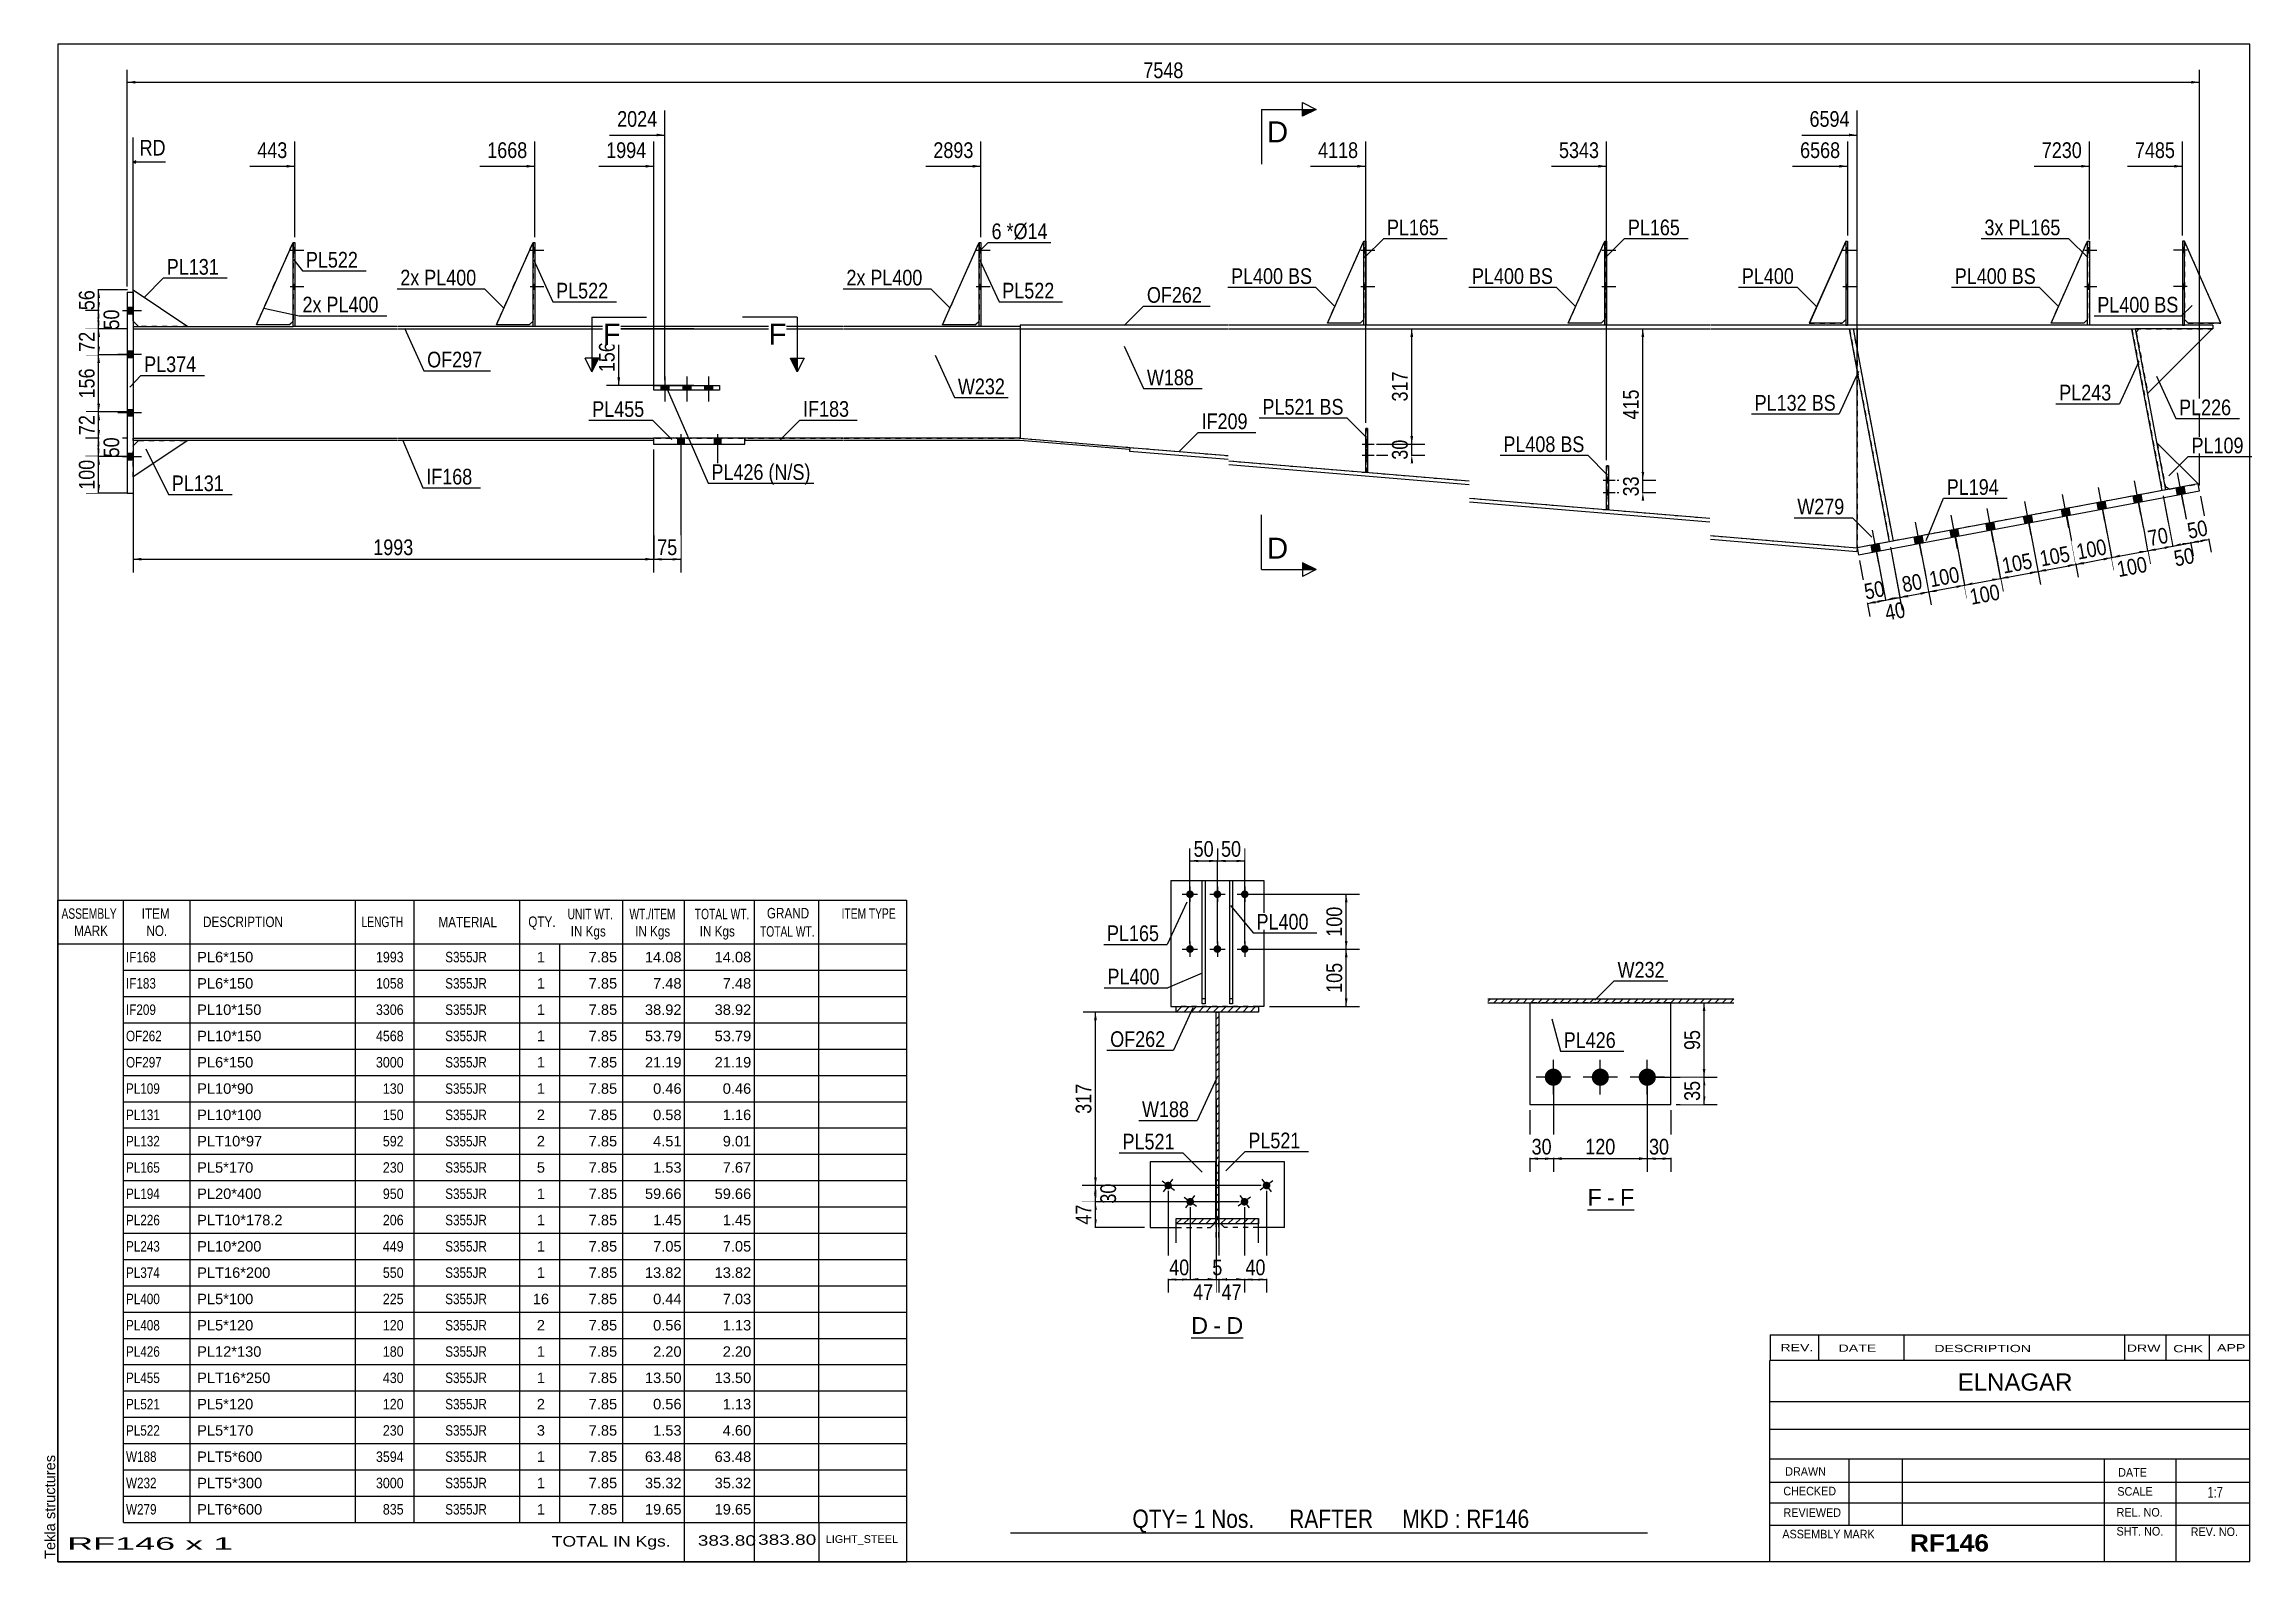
# Model space of a CAD drawing. Header units: millimetres. Extents: x -16 to 387, y -215 to 62.
import ezdxf

# ---------------------------------------------------------------- set-up
doc = ezdxf.new("R2010")
doc.units = ezdxf.units.MM
doc.linetypes.add('DXK_LINE_DOT1', pattern=[1.8814, 0.9407, -0.9407])
doc.linetypes.add('DXK_LINE_DOT2', pattern=[3.9198, 1.9599, -1.9599])
doc.styles.add('Arial', font='ARIAL.TTF', dxfattribs={"height": 0.2})
doc.styles.add('Arial Bold', font='ARIALBD.TTF', dxfattribs={"height": 0.2})
doc.styles.add('Arial Narrow', font='ARIALN.TTF', dxfattribs={"height": 0.2})

# ---------------------------------------------------------------- blocks, each defined once
blk = doc.blocks.new('Unknown-627306620-1201')
at = {"color": 5, "linetype": 'Continuous'}
for p, q in [((386.29, 61.94), (-13.71, 61.94)), ((-13.71, 61.94), (-13.71, -215.06)), ((386.29, -215.06), (386.29, 61.94)), ((-13.71, -215.06), (386.29, -215.06))]:
    blk.add_line(p, q, dxfattribs=at)
at = {"color": 174, "linetype": 'Continuous', "style": 'Arial'}
blk.add_text('Tekla structures', height=1.9102, rotation=90, dxfattribs=at).set_placement((-14.21, -214.56))
blk = doc.blocks.new('Unknown-627306620-12 - 1220')
at = {"color": 7, "linetype": 'Continuous'}
blk.add_line((193.1, -174.23), (202.6, -174.23), dxfattribs=at)
at = {"color": 0, "linetype": 'Continuous'}
blk.add_wipeout([(196.18, -173.48), (196.18, -170.28), (193.1, -170.28), (193.1, -173.48)], dxfattribs=at)
blk.add_wipeout([(198.56, -173.48), (198.56, -170.28), (197.14, -170.28), (197.14, -173.48)], dxfattribs=at)
at = {"color": 96, "linetype": 'Continuous', "style": 'Arial'}
blk.add_text('D', height=3.06, dxfattribs=at).set_placement((193.1, -173.48))
at = {"color": 0, "linetype": 'Continuous'}
blk.add_wipeout([(202.6, -173.48), (202.6, -170.28), (199.52, -170.28), (199.52, -173.48)], dxfattribs=at)
at = {"color": 96, "linetype": 'Continuous', "style": 'Arial'}
for s, p in [('-', (197.14, -173.48)), ('D', (199.52, -173.48))]:
    blk.add_text(s, height=3.06, dxfattribs=at).set_placement(p)
blk = doc.blocks.new('Unknown-627306620-14 - 4846')
at = {"color": 7, "linetype": 'Continuous'}
blk.add_line((265.43, -150.84), (273.98, -150.84), dxfattribs=at)
at = {"color": 0, "linetype": 'Continuous'}
blk.add_wipeout([(268.04, -150.09), (268.04, -146.89), (265.43, -146.89), (265.43, -150.09)], dxfattribs=at)
blk.add_wipeout([(270.42, -150.09), (270.42, -146.89), (269, -146.89), (269, -150.09)], dxfattribs=at)
at = {"color": 96, "linetype": 'Continuous', "style": 'Arial'}
blk.add_text('F', height=3.06, dxfattribs=at).set_placement((265.43, -150.09))
at = {"color": 0, "linetype": 'Continuous'}
blk.add_wipeout([(273.98, -150.09), (273.98, -146.89), (271.38, -146.89), (271.38, -150.09)], dxfattribs=at)
at = {"color": 96, "linetype": 'Continuous', "style": 'Arial'}
for s, p in [('-', (269, -150.09)), ('F', (271.38, -150.09))]:
    blk.add_text(s, height=3.06, dxfattribs=at).set_placement(p)
blk = doc.blocks.new('Part-627306620-1448 - 1425')
at = {"color": 2, "linetype": 'Continuous'}
for p, q in [((313.26, 9.88), (313.91, 10)), ((320.54, -28.89), (313.26, 9.88)), ((313.91, 10), (321.2, -28.77))]:
    blk.add_line(p, q, dxfattribs=at)
at = {"color": 7, "linetype": 'DXK_LINE_DOT1'}
blk.add_line((321.2, -28.77), (320.54, -28.89), dxfattribs=at)
blk = doc.blocks.new('Part-627306620-1779 - 1425')
at = {"color": 2, "linetype": 'Continuous'}
for p, q in [((381.04, 11), (374.37, 26)), ((375.04, 11), (374.37, 11.67)), ((381.04, 11), (375.04, 11))]:
    blk.add_line(p, q, dxfattribs=at)
blk = doc.blocks.new('Part-627306620-1470 - 1425')
at = {"color": 2, "linetype": 'Continuous'}
for p, q in [((365.47, 10), (364.81, 9.88)), ((370.34, -19.54), (364.81, 9.88)), ((370.99, -19.42), (365.47, 10))]:
    blk.add_line(p, q, dxfattribs=at)
at = {"color": 7, "linetype": 'DXK_LINE_DOT1'}
blk.add_line((370.99, -19.42), (370.34, -19.54), dxfattribs=at)
blk = doc.blocks.new('Part-627306620-1492 - 1425')
at = {"color": 2, "linetype": 'Continuous'}
for p, q in [((181.89, -11.67), (181.84, -12.33)), ((181.89, -11.67), (199.86, -13.17)), ((181.84, -12.33), (199.86, -13.84)), ((199.96, -14.13), (243.83, -17.8)), ((199.96, -14.8), (243.83, -18.46)), ((243.93, -20.95), (287.79, -24.61)), ((243.93, -21.62), (287.79, -25.28)), ((287.89, -27.77), (314.64, -30)), ((287.89, -28.44), (314.59, -30.66)), ((314.64, -30), (314.59, -30.66))]:
    blk.add_line(p, q, dxfattribs=at)
blk = doc.blocks.new('Part-627306620-1514 - 1425')
at = {"color": 2, "linetype": 'Continuous'}
for p, q in [((314.64, 10), (314.64, 6.12)), ((364.79, 10), (364.81, 9.88)), ((314.64, -30), (314.64, 2.51))]:
    blk.add_line(p, q, dxfattribs=at)
at = {"color": 7, "linetype": 'DXK_LINE_DOT1'}
for p, q in [((314.64, 10), (364.79, 10)), ((364.81, 9.88), (370.34, -19.54)), ((314.64, 6.12), (314.64, 2.51)), ((370.34, -19.54), (321.2, -28.77)), ((320.54, -28.89), (314.64, -30))]:
    blk.add_line(p, q, dxfattribs=at)
blk = doc.blocks.new('Bolt-627306620-1871 - 1425')
at = {"linetype": 'Continuous'}
for points in [[(374.37, 23.87), (374.37, 24.8), (374.04, 24.8), (374.04, 23.87)], [(374.37, 23.87), (374.37, 24.8), (374.04, 24.8), (374.04, 23.87)], [(374.37, 23.87), (374.37, 24.8), (374.04, 24.8), (374.04, 23.87)], [(374.37, 17.2), (374.37, 18.13), (374.04, 18.13), (374.04, 17.2)], [(374.37, 17.2), (374.37, 18.13), (374.04, 18.13), (374.04, 17.2)], [(374.37, 17.2), (374.37, 18.13), (374.04, 18.13), (374.04, 17.2)]]:
    blk.add_hatch(color=3, dxfattribs=at).paths.add_polyline_path(points)
at = {"color": 3, "linetype": 'Continuous'}
for p, q in [((374.91, 24.33), (372.37, 24.33)), ((374.91, 24.33), (372.37, 24.33)), ((374.91, 24.33), (372.37, 24.33)), ((374.37, 24.8), (374.04, 24.8)), ((374.37, 24.8), (374.04, 24.8)), ((374.37, 24.8), (374.04, 24.8)), ((374.37, 23.87), (374.04, 23.87)), ((374.37, 23.87), (374.04, 23.87)), ((374.37, 23.87), (374.04, 23.87)), ((374.9, 17.67), (372.37, 17.67)), ((374.9, 17.67), (372.37, 17.67)), ((374.9, 17.67), (372.37, 17.67)), ((374.37, 18.13), (374.04, 18.13)), ((374.37, 18.13), (374.04, 18.13)), ((374.37, 18.13), (374.04, 18.13)), ((374.37, 17.2), (374.04, 17.2)), ((374.37, 17.2), (374.04, 17.2)), ((374.37, 17.2), (374.04, 17.2))]:
    blk.add_line(p, q, dxfattribs=at)
blk = doc.blocks.new('Part-627306620-1536 - 1425')
at = {"color": 2, "linetype": 'Continuous'}
blk.add_line((161.89, 10), (161.89, -10), dxfattribs=at)
at = {"color": 7, "linetype": 'DXK_LINE_DOT1'}
for p, q in [((161.89, 10), (199.86, 10)), ((199.96, 10), (243.83, 10)), ((243.93, 10), (287.79, 10)), ((287.89, 10), (314.64, 10)), ((314.64, 10), (314.64, 6.12)), ((314.64, 2.51), (314.64, -30)), ((161.89, -10), (199.86, -13.17)), ((199.96, -14.13), (243.83, -17.8)), ((243.93, -20.95), (287.79, -24.61)), ((287.89, -27.77), (314.64, -30))]:
    blk.add_line(p, q, dxfattribs=at)
blk = doc.blocks.new('Part-627306620-1558 - 1425')
at = {"color": 2, "linetype": 'Continuous'}
for p, q in [((161.89, 10.67), (161.89, 10)), ((199.86, 10.67), (161.89, 10.67)), ((161.89, 10), (199.86, 10)), ((224.63, 10.67), (199.96, 10.67)), ((199.96, 10), (243.83, 10)), ((243.83, 10.67), (224.96, 10.67)), ((268.59, 10.67), (243.93, 10.67)), ((243.93, 10), (287.79, 10)), ((287.79, 10.67), (268.93, 10.67)), ((312.56, 10.67), (287.89, 10.67)), ((287.89, 10), (365.47, 10)), ((356.7, 10.67), (312.89, 10.67)), ((374.04, 10.67), (357.04, 10.67)), ((379.59, 10), (365.47, 10)), ((379.59, 10.67), (374.37, 10.67)), ((379.59, 10.67), (379.59, 10))]:
    blk.add_line(p, q, dxfattribs=at)
at = {"color": 7, "linetype": 'DXK_LINE_DOT1'}
for p, q in [((224.96, 10.67), (224.63, 10.67)), ((268.93, 10.67), (268.59, 10.67)), ((312.89, 10.67), (312.56, 10.67)), ((357.04, 10.67), (356.7, 10.67)), ((365.47, 10), (365.47, 10)), ((365.47, 10), (379.59, 10)), ((374.37, 10.67), (374.04, 10.67))]:
    blk.add_line(p, q, dxfattribs=at)
blk = doc.blocks.new('Part-627306620-1949 - 1425')
at = {"color": 2, "linetype": 'Continuous'}
for p, q in [((-1.07, 16.67), (0, 16.67)), ((-1.07, 16.67), (-1.07, -20)), ((0, 16.67), (0, -20)), ((-1.07, -20), (0, -20))]:
    blk.add_line(p, q, dxfattribs=at)
blk = doc.blocks.new('Bolt-627306620-1885 - 1425')
at = {"linetype": 'Continuous'}
for points in [[(374.33, -18.79), (372.89, -19.06), (373.14, -20.37), (374.58, -20.1)], [(374.33, -18.79), (372.89, -19.06), (373.14, -20.37), (374.58, -20.1)], [(346.49, -24.02), (345.04, -24.29), (345.29, -25.6), (346.73, -25.33)], [(346.49, -24.02), (345.04, -24.29), (345.29, -25.6), (346.73, -25.33)], [(353.37, -22.73), (351.92, -23), (352.17, -24.31), (353.61, -24.04)], [(353.37, -22.73), (351.92, -23), (352.17, -24.31), (353.61, -24.04)], [(359.92, -21.5), (358.48, -21.77), (358.72, -23.08), (360.16, -22.81)], [(359.92, -21.5), (358.48, -21.77), (358.72, -23.08), (360.16, -22.81)], [(366.47, -20.27), (365.03, -20.54), (365.28, -21.85), (366.72, -21.58)], [(366.47, -20.27), (365.03, -20.54), (365.28, -21.85), (366.72, -21.58)], [(326.5, -27.77), (325.06, -28.04), (325.31, -29.35), (326.75, -29.08)], [(326.5, -27.77), (325.06, -28.04), (325.31, -29.35), (326.75, -29.08)], [(333.05, -26.54), (331.61, -26.81), (331.86, -28.12), (333.3, -27.85)], [(333.05, -26.54), (331.61, -26.81), (331.86, -28.12), (333.3, -27.85)], [(339.61, -25.31), (338.17, -25.58), (338.41, -26.89), (339.85, -26.62)], [(339.61, -25.31), (338.17, -25.58), (338.41, -26.89), (339.85, -26.62)], [(318.64, -29.25), (317.2, -29.52), (317.44, -30.83), (318.89, -30.56)], [(318.64, -29.25), (317.2, -29.52), (317.44, -30.83), (318.89, -30.56)]]:
    blk.add_hatch(color=3, dxfattribs=at).paths.add_polyline_path(points)
at = {"color": 3, "linetype": 'Continuous'}
for p, q in [((359.85, -25.13), (358.71, -19.01)), ((359.85, -25.13), (358.71, -19.01)), ((366.41, -23.9), (365.26, -17.78)), ((366.41, -23.9), (365.26, -17.78)), ((373.14, -20.37), (372.89, -19.06)), ((373.14, -20.37), (372.89, -19.06)), ((374.27, -22.42), (373.12, -16.3)), ((374.27, -22.42), (373.12, -16.3)), ((374.58, -20.1), (374.33, -18.79)), ((374.58, -20.1), (374.33, -18.79)), ((332.99, -30.18), (331.84, -24.06)), ((332.99, -30.18), (331.84, -24.06)), ((339.54, -28.95), (338.39, -22.83)), ((339.54, -28.95), (338.39, -22.83)), ((346.42, -27.65), (345.27, -21.53)), ((346.42, -27.65), (345.27, -21.53)), ((346.73, -25.33), (346.49, -24.02)), ((346.73, -25.33), (346.49, -24.02)), ((352.17, -24.31), (351.92, -23)), ((352.17, -24.31), (351.92, -23)), ((353.3, -26.36), (352.15, -20.24)), ((353.3, -26.36), (352.15, -20.24)), ((353.61, -24.04), (353.37, -22.73)), ((353.61, -24.04), (353.37, -22.73)), ((358.72, -23.08), (358.48, -21.77)), ((358.72, -23.08), (358.48, -21.77)), ((360.16, -22.81), (359.92, -21.5)), ((360.16, -22.81), (359.92, -21.5)), ((365.28, -21.85), (365.03, -20.54)), ((365.28, -21.85), (365.03, -20.54)), ((366.72, -21.58), (366.47, -20.27)), ((366.72, -21.58), (366.47, -20.27)), ((318.58, -32.88), (317.43, -26.76)), ((318.58, -32.88), (317.43, -26.76)), ((325.31, -29.35), (325.06, -28.04)), ((325.31, -29.35), (325.06, -28.04)), ((326.44, -31.41), (325.29, -25.29)), ((326.44, -31.41), (325.29, -25.29)), ((326.75, -29.08), (326.5, -27.77)), ((326.75, -29.08), (326.5, -27.77)), ((331.86, -28.12), (331.61, -26.81)), ((331.86, -28.12), (331.61, -26.81)), ((333.3, -27.85), (333.05, -26.54)), ((333.3, -27.85), (333.05, -26.54)), ((338.41, -26.89), (338.17, -25.58)), ((338.41, -26.89), (338.17, -25.58)), ((339.85, -26.62), (339.61, -25.31)), ((339.85, -26.62), (339.61, -25.31)), ((345.29, -25.6), (345.04, -24.29)), ((345.29, -25.6), (345.04, -24.29)), ((317.44, -30.83), (317.2, -29.52)), ((317.44, -30.83), (317.2, -29.52)), ((318.89, -30.56), (318.64, -29.25)), ((318.89, -30.56), (318.64, -29.25))]:
    blk.add_line(p, q, dxfattribs=at)
blk = doc.blocks.new('Part-627306620-1580 - 1425')
at = {"color": 2, "linetype": 'Continuous'}
for p, q in [((129.65, -10), (111.65, -10)), ((129.65, -10.4), (111.65, -10.4)), ((161.89, -10), (129.75, -10)), ((161.88, -10.4), (129.75, -10.4)), ((181.86, -12.07), (161.88, -10.4)), ((161.89, -10), (181.89, -11.67)), ((181.89, -11.67), (181.86, -12.07))]:
    blk.add_line(p, q, dxfattribs=at)
at = {"color": 7, "linetype": 'DXK_LINE_DOT1'}
blk.add_line((111.65, -10), (111.65, -10.4), dxfattribs=at)
blk = doc.blocks.new('Part-627306620-1585 - 1425')
at = {"color": 2, "linetype": 'Continuous'}
for p, q in [((0, -10), (48.22, -10)), ((48.22, -10.4), (0, -10.4)), ((48.32, -10), (94.98, -10)), ((94.98, -10.4), (48.32, -10.4))]:
    blk.add_line(p, q, dxfattribs=at)
at = {"color": 7, "linetype": 'DXK_LINE_DOT1'}
for p, q in [((0, -10.4), (0, -10)), ((94.98, -10), (94.98, -10.4))]:
    blk.add_line(p, q, dxfattribs=at)
blk = doc.blocks.new('Part-627306620-1590 - 1425')
at = {"color": 2, "linetype": 'Continuous'}
for p, q in [((0, 10.4), (29.19, 10.4)), ((0, 10), (48.22, 10)), ((48.22, 10.4), (29.52, 10.4)), ((72.99, 10.4), (48.32, 10.4)), ((48.32, 10), (129.65, 10)), ((129.65, 10.4), (73.32, 10.4)), ((154.42, 10.4), (129.75, 10.4)), ((129.75, 10), (161.89, 10)), ((161.89, 10.4), (154.75, 10.4)), ((161.89, 10.4), (161.89, 10))]:
    blk.add_line(p, q, dxfattribs=at)
at = {"color": 7, "linetype": 'DXK_LINE_DOT1'}
for p, q in [((0, 10.4), (0, 10)), ((29.52, 10.4), (29.19, 10.4)), ((73.32, 10.4), (72.99, 10.4)), ((154.75, 10.4), (154.42, 10.4))]:
    blk.add_line(p, q, dxfattribs=at)
blk = doc.blocks.new('Part-627306620-1981 - 1425')
at = {"color": 2, "linetype": 'Continuous'}
for p, q in [((312.56, 26), (312.56, 10.67)), ((312.56, 26), (312.89, 26)), ((312.89, 26), (312.89, 10.67)), ((312.56, 10.67), (312.89, 10.67))]:
    blk.add_line(p, q, dxfattribs=at)
blk = doc.blocks.new('Part-627306620-1867 - 1425')
at = {"color": 2, "linetype": 'Continuous'}
for p, q in [((376.89, -18.31), (369.39, -10.9)), ((370.87, -18.76), (371.65, -19.29))]:
    blk.add_line(p, q, dxfattribs=at)
at = {"color": 7, "linetype": 'DXK_LINE_DOT1'}
for p, q in [((369.39, -10.9), (370.87, -18.76)), ((371.65, -19.29), (376.89, -18.31))]:
    blk.add_line(p, q, dxfattribs=at)
blk = doc.blocks.new('Part-627306620-1612 - 1425')
at = {"color": 7, "linetype": 'DXK_LINE_DOT1'}
for p, q in [((261.93, 11), (268.59, 26)), ((268.59, 26), (268.59, 11.67)), ((267.93, 11), (261.93, 11)), ((268.59, 11.67), (267.93, 11))]:
    blk.add_line(p, q, dxfattribs=at)
blk = doc.blocks.new('Part-627306620-1698 - 1425')
at = {"color": 2, "linetype": 'Continuous'}
for p, q in [((312.56, 26), (305.89, 11)), ((305.89, 11), (305.93, 11))]:
    blk.add_line(p, q, dxfattribs=at)
at = {"color": 7, "linetype": 'DXK_LINE_DOT1'}
for p, q in [((312.56, 26), (312.56, 11.67)), ((305.93, 11), (311.89, 11)), ((312.56, 11.67), (311.89, 11))]:
    blk.add_line(p, q, dxfattribs=at)
blk = doc.blocks.new('Part-627306620-1634 - 1425')
at = {"color": 7, "linetype": 'DXK_LINE_DOT1'}
for p, q in [((268.93, -15.03), (268.93, -23.03)), ((269.26, -15.03), (268.93, -15.03)), ((269.26, -23.03), (269.26, -15.03)), ((268.93, -22.36), (269.26, -22.36)), ((268.93, -23.03), (269.26, -23.03))]:
    blk.add_line(p, q, dxfattribs=at)
blk = doc.blocks.new('Part-627306620-1703 - 1425')
at = {"color": 7, "linetype": 'DXK_LINE_DOT1'}
for p, q in [((217.96, 11), (224.63, 26)), ((224.63, 26), (224.63, 11.67)), ((223.96, 11), (217.96, 11)), ((224.63, 11.67), (223.96, 11))]:
    blk.add_line(p, q, dxfattribs=at)
blk = doc.blocks.new('Part-627306620-1639 - 1425')
at = {"color": 2, "linetype": 'Continuous'}
for p, q in [((350.04, 11), (356.7, 26)), ((356.04, 11), (350.04, 11)), ((356.7, 11.67), (356.04, 11))]:
    blk.add_line(p, q, dxfattribs=at)
at = {"color": 7, "linetype": 'DXK_LINE_DOT1'}
blk.add_line((356.7, 26), (356.7, 11.67), dxfattribs=at)
blk = doc.blocks.new('Part-627306620-1725 - 1425')
at = {"color": 7, "linetype": 'DXK_LINE_DOT1'}
for p, q in [((224.96, -8.21), (224.96, -16.21)), ((225.29, -8.21), (224.96, -8.21)), ((225.29, -16.21), (225.29, -8.21)), ((224.96, -15.55), (225.29, -15.55)), ((224.96, -16.21), (225.29, -16.21))]:
    blk.add_line(p, q, dxfattribs=at)
blk = doc.blocks.new('Part-627306620-1661 - 1425')
at = {"color": 2, "linetype": 'Continuous'}
for p, q in [((95.04, -1.2), (95.04, -0.4)), ((95.04, -0.4), (107.04, -0.4)), ((107.04, -1.2), (95.04, -1.2)), ((107.04, -0.4), (107.04, -1.2))]:
    blk.add_line(p, q, dxfattribs=at)
blk = doc.blocks.new('Part-627306620-1801 - 1425')
at = {"color": 7, "linetype": 'DXK_LINE_DOT1'}
for p, q in [((313.91, 10), (313.26, 9.88)), ((313.26, 9.88), (320.54, -28.89)), ((313.91, 10), (321.2, -28.77))]:
    blk.add_line(p, q, dxfattribs=at)
blk = doc.blocks.new('Part-627306620-1666 - 1425')
at = {"color": 2, "linetype": 'Continuous'}
for p, q in [((94.98, -10), (94.98, -11.07)), ((111.65, -10), (94.98, -10)), ((94.98, -11.07), (111.65, -11.07)), ((111.65, -11.07), (111.65, -10))]:
    blk.add_line(p, q, dxfattribs=at)
blk = doc.blocks.new('Part-627306620-1895 - 1425')
at = {"color": 2, "linetype": 'Continuous'}
for p, q in [((217.96, 11), (224.63, 26)), ((223.96, 11), (217.96, 11)), ((224.63, 11.67), (223.96, 11))]:
    blk.add_line(p, q, dxfattribs=at)
blk = doc.blocks.new('Part-627306620-1688 - 1425')
at = {"color": 2, "linetype": 'Continuous'}
for p, q in [((268.93, -23.03), (268.93, -15.03)), ((268.93, -15.03), (269.26, -15.03)), ((269.26, -15.03), (269.26, -23.03)), ((269.26, -23.03), (268.93, -23.03))]:
    blk.add_line(p, q, dxfattribs=at)
blk = doc.blocks.new('Bolt-627306620-1878 - 1425')
at = {"color": 3, "linetype": 'DXK_LINE_DOT2'}
for p, q in [((224.43, -11.1), (225.29, -11.1)), ((224.96, -10.64), (225.29, -10.64)), ((224.96, -11.57), (225.29, -11.57)), ((224.43, -13.08), (225.29, -13.08)), ((224.96, -12.61), (225.29, -12.61)), ((224.96, -13.55), (225.29, -13.55))]:
    blk.add_line(p, q, dxfattribs=at)
blk = doc.blocks.new('Part-627306620-1693 - 1425')
at = {"color": 7, "linetype": 'DXK_LINE_DOT1'}
for p, q in [((374.37, 26), (374.37, 11.67)), ((381.04, 11), (374.37, 26)), ((374.37, 11.67), (375.04, 11)), ((375.04, 11), (381.04, 11))]:
    blk.add_line(p, q, dxfattribs=at)
blk = doc.blocks.new('Part-627306620-1747 - 1425')
at = {"color": 2, "linetype": 'Continuous'}
for p, q in [((224.96, -16.21), (224.96, -8.21)), ((224.96, -8.21), (225.29, -8.21)), ((225.29, -8.21), (225.29, -16.21)), ((225.29, -16.21), (224.96, -16.21))]:
    blk.add_line(p, q, dxfattribs=at)
blk = doc.blocks.new('Bolt-627306620-1876 - 1425')
at = {"linetype": 'Continuous'}
for points in [[(97.77, -0.4), (96.31, -0.4), (96.31, -1.2), (97.77, -1.2)], [(101.77, -0.4), (100.31, -0.4), (100.31, -1.2), (101.77, -1.2)], [(105.77, -0.4), (104.31, -0.4), (104.31, -1.2), (105.77, -1.2)]]:
    blk.add_hatch(color=3, dxfattribs=at).paths.add_polyline_path(points)
at = {"color": 3, "linetype": 'Continuous'}
for p, q in [((97.04, 1.27), (97.04, -3.27)), ((101.04, 1.27), (101.04, -3.27)), ((105.04, 1.27), (105.04, -3.27)), ((96.31, -0.4), (96.31, -1.2)), ((97.77, -0.4), (97.77, -1.2)), ((100.31, -0.4), (100.31, -1.2)), ((101.77, -0.4), (101.77, -1.2)), ((104.31, -0.4), (104.31, -1.2)), ((105.77, -0.4), (105.77, -1.2))]:
    blk.add_line(p, q, dxfattribs=at)
blk = doc.blocks.new('Part-627306620-1769 - 1425')
at = {"color": 2, "linetype": 'Continuous'}
for p, q in [((261.93, 11), (268.59, 26)), ((267.93, 11), (261.93, 11)), ((268.59, 11.67), (267.93, 11))]:
    blk.add_line(p, q, dxfattribs=at)
blk = doc.blocks.new('Part-627306620-1890 - 1425')
at = {"color": 7, "linetype": 'DXK_LINE_DOT1'}
for p, q in [((0, 10), (0, -10)), ((0, 10), (48.22, 10)), ((48.32, 10), (129.65, 10)), ((129.75, 10), (161.89, 10)), ((0, -10), (48.22, -10)), ((48.32, -10), (129.65, -10)), ((129.75, -10), (161.89, -10))]:
    blk.add_line(p, q, dxfattribs=at)
at = {"color": 2, "linetype": 'Continuous'}
blk.add_line((161.89, 10), (161.89, -10), dxfattribs=at)
blk = doc.blocks.new('Part-627306620-1823 - 1425')
at = {"color": 2, "linetype": 'Continuous'}
for p, q in [((366.13, 10), (365.59, 9.34)), ((367.68, -1.79), (379.47, 10))]:
    blk.add_line(p, q, dxfattribs=at)
at = {"color": 7, "linetype": 'DXK_LINE_DOT1'}
blk.add_line((365.59, 9.34), (367.68, -1.79), dxfattribs=at)
blk = doc.blocks.new('Part-627306620-1845 - 1425')
at = {"color": 2, "linetype": 'Continuous'}
for p, q in [((376.89, -18.31), (314.64, -30)), ((314.89, -31.31), (377.13, -19.62)), ((377.13, -19.62), (376.89, -18.31)), ((314.64, -30), (314.89, -31.31))]:
    blk.add_line(p, q, dxfattribs=at)
blk = doc.blocks.new('Bolt-627306620-1868 - 1425')
at = {"linetype": 'Continuous'}
for points in [[(268.93, 23.87), (268.93, 24.8), (268.59, 24.8), (268.59, 23.87)], [(268.93, 23.87), (268.93, 24.8), (268.59, 24.8), (268.59, 23.87)], [(268.93, 23.87), (268.93, 24.8), (268.59, 24.8), (268.59, 23.87)], [(268.93, 17.2), (268.93, 18.13), (268.59, 18.13), (268.59, 17.2)], [(268.93, 17.2), (268.93, 18.13), (268.59, 18.13), (268.59, 17.2)], [(268.93, 17.2), (268.93, 18.13), (268.59, 18.13), (268.59, 17.2)]]:
    blk.add_hatch(color=3, dxfattribs=at).paths.add_polyline_path(points)
at = {"color": 3, "linetype": 'Continuous'}
for p, q in [((268.06, 24.33), (270.59, 24.33)), ((268.06, 24.33), (270.59, 24.33)), ((268.06, 24.33), (270.59, 24.33)), ((268.59, 24.8), (268.93, 24.8)), ((268.59, 24.8), (268.93, 24.8)), ((268.59, 24.8), (268.93, 24.8)), ((268.59, 23.87), (268.93, 23.87)), ((268.59, 23.87), (268.93, 23.87)), ((268.59, 23.87), (268.93, 23.87)), ((268.06, 17.67), (270.59, 17.67)), ((268.06, 17.67), (270.59, 17.67)), ((268.06, 17.67), (270.59, 17.67)), ((268.59, 18.13), (268.93, 18.13)), ((268.59, 18.13), (268.93, 18.13)), ((268.59, 18.13), (268.93, 18.13)), ((268.59, 17.2), (268.93, 17.2)), ((268.59, 17.2), (268.93, 17.2)), ((268.59, 17.2), (268.93, 17.2))]:
    blk.add_line(p, q, dxfattribs=at)
blk = doc.blocks.new('Bolt-627306620-1869 - 1425')
at = {"linetype": 'Continuous'}
for points in [[(357.04, 23.87), (357.04, 24.8), (356.7, 24.8), (356.7, 23.87)], [(357.04, 23.87), (357.04, 24.8), (356.7, 24.8), (356.7, 23.87)], [(357.04, 23.87), (357.04, 24.8), (356.7, 24.8), (356.7, 23.87)], [(357.04, 17.2), (357.04, 18.13), (356.7, 18.13), (356.7, 17.2)], [(357.04, 17.2), (357.04, 18.13), (356.7, 18.13), (356.7, 17.2)], [(357.04, 17.2), (357.04, 18.13), (356.7, 18.13), (356.7, 17.2)]]:
    blk.add_hatch(color=3, dxfattribs=at).paths.add_polyline_path(points)
at = {"color": 3, "linetype": 'Continuous'}
for p, q in [((356.17, 24.33), (358.37, 24.33)), ((356.17, 24.33), (358.37, 24.33)), ((356.17, 24.33), (358.37, 24.33)), ((356.7, 24.8), (357.04, 24.8)), ((356.7, 24.8), (357.04, 24.8)), ((356.7, 24.8), (357.04, 24.8)), ((356.7, 23.87), (357.04, 23.87)), ((356.7, 23.87), (357.04, 23.87)), ((356.7, 23.87), (357.04, 23.87)), ((356.17, 17.67), (358.37, 17.67)), ((356.17, 17.67), (358.37, 17.67)), ((356.17, 17.67), (358.37, 17.67)), ((356.7, 18.13), (357.04, 18.13)), ((356.7, 18.13), (357.04, 18.13)), ((356.7, 18.13), (357.04, 18.13)), ((356.7, 17.2), (357.04, 17.2)), ((356.7, 17.2), (357.04, 17.2)), ((356.7, 17.2), (357.04, 17.2))]:
    blk.add_line(p, q, dxfattribs=at)
blk = doc.blocks.new('Bolt-627306620-1870 - 1425')
at = {"linetype": 'Continuous'}
for points in [[(312.89, 23.87), (312.89, 24.8), (312.56, 24.8), (312.56, 23.87)], [(312.89, 23.87), (312.89, 24.8), (312.56, 24.8), (312.56, 23.87)], [(312.89, 23.87), (312.89, 24.8), (312.56, 24.8), (312.56, 23.87)], [(312.89, 17.2), (312.89, 18.13), (312.56, 18.13), (312.56, 17.2)], [(312.89, 17.2), (312.89, 18.13), (312.56, 18.13), (312.56, 17.2)], [(312.89, 17.2), (312.89, 18.13), (312.56, 18.13), (312.56, 17.2)]]:
    blk.add_hatch(color=3, dxfattribs=at).paths.add_polyline_path(points)
at = {"color": 3, "linetype": 'Continuous'}
for p, q in [((312.03, 24.33), (314.56, 24.33)), ((312.03, 24.33), (314.56, 24.33)), ((312.03, 24.33), (314.56, 24.33)), ((312.56, 24.8), (312.89, 24.8)), ((312.56, 24.8), (312.89, 24.8)), ((312.56, 24.8), (312.89, 24.8)), ((312.56, 23.87), (312.89, 23.87)), ((312.56, 23.87), (312.89, 23.87)), ((312.56, 23.87), (312.89, 23.87)), ((312.03, 17.67), (314.56, 17.67)), ((312.03, 17.67), (314.56, 17.67)), ((312.03, 17.67), (314.56, 17.67)), ((312.56, 18.13), (312.89, 18.13)), ((312.56, 18.13), (312.89, 18.13)), ((312.56, 18.13), (312.89, 18.13)), ((312.56, 17.2), (312.89, 17.2)), ((312.56, 17.2), (312.89, 17.2)), ((312.56, 17.2), (312.89, 17.2))]:
    blk.add_line(p, q, dxfattribs=at)
blk = doc.blocks.new('Bolt-627306620-1872 - 1425')
at = {"linetype": 'Continuous'}
for points in [[(224.96, 23.87), (224.96, 24.8), (224.63, 24.8), (224.63, 23.87)], [(224.96, 23.87), (224.96, 24.8), (224.63, 24.8), (224.63, 23.87)], [(224.96, 23.87), (224.96, 24.8), (224.63, 24.8), (224.63, 23.87)], [(224.96, 17.2), (224.96, 18.13), (224.63, 18.13), (224.63, 17.2)], [(224.96, 17.2), (224.96, 18.13), (224.63, 18.13), (224.63, 17.2)], [(224.96, 17.2), (224.96, 18.13), (224.63, 18.13), (224.63, 17.2)]]:
    blk.add_hatch(color=3, dxfattribs=at).paths.add_polyline_path(points)
at = {"color": 3, "linetype": 'Continuous'}
for p, q in [((224.09, 24.33), (226.63, 24.33)), ((224.09, 24.33), (226.63, 24.33)), ((224.09, 24.33), (226.63, 24.33)), ((224.63, 24.8), (224.96, 24.8)), ((224.63, 24.8), (224.96, 24.8)), ((224.63, 24.8), (224.96, 24.8)), ((224.63, 23.87), (224.96, 23.87)), ((224.63, 23.87), (224.96, 23.87)), ((224.63, 23.87), (224.96, 23.87)), ((224.09, 17.67), (226.63, 17.67)), ((224.09, 17.67), (226.63, 17.67)), ((224.09, 17.67), (226.63, 17.67)), ((224.63, 18.13), (224.96, 18.13)), ((224.63, 18.13), (224.96, 18.13)), ((224.63, 18.13), (224.96, 18.13)), ((224.63, 17.2), (224.96, 17.2)), ((224.63, 17.2), (224.96, 17.2)), ((224.63, 17.2), (224.96, 17.2))]:
    blk.add_line(p, q, dxfattribs=at)
blk = doc.blocks.new('Bolt-627306620-1873 - 1425')
at = {"linetype": 'Continuous'}
for points in [[(-1.07, 13.93), (-1.07, 12.73), (0, 12.73), (0, 13.93)], [(-1.07, 13.93), (-1.07, 12.73), (0, 12.73), (0, 13.93)], [(-1.07, 5.93), (-1.07, 4.73), (0, 4.73), (0, 5.93)], [(-1.07, 5.93), (-1.07, 4.73), (0, 4.73), (0, 5.93)], [(-1.07, -4.73), (-1.07, -5.93), (0, -5.93), (0, -4.73)], [(-1.07, -4.73), (-1.07, -5.93), (0, -5.93), (0, -4.73)], [(-1.07, -12.73), (-1.07, -13.93), (0, -13.93), (0, -12.73)], [(-1.07, -12.73), (-1.07, -13.93), (0, -13.93), (0, -12.73)]]:
    blk.add_hatch(color=3, dxfattribs=at).paths.add_polyline_path(points)
at = {"color": 3, "linetype": 'Continuous'}
for p, q in [((-2.8, 13.33), (1.53, 13.33)), ((-2.8, 13.33), (1.53, 13.33)), ((-1.07, 13.93), (0, 13.93)), ((-1.07, 13.93), (0, 13.93)), ((-1.07, 12.73), (0, 12.73)), ((-1.07, 12.73), (0, 12.73)), ((-2.8, 5.33), (1.53, 5.33)), ((-2.8, 5.33), (1.53, 5.33)), ((-1.07, 5.93), (0, 5.93)), ((-1.07, 5.93), (0, 5.93)), ((-1.07, 4.73), (0, 4.73)), ((-1.07, 4.73), (0, 4.73)), ((-2.8, -5.33), (1.53, -5.33)), ((-2.8, -5.33), (1.53, -5.33)), ((-1.07, -4.73), (0, -4.73)), ((-1.07, -4.73), (0, -4.73)), ((-1.07, -5.93), (0, -5.93)), ((-1.07, -5.93), (0, -5.93)), ((-2.8, -13.33), (1.53, -13.33)), ((-2.8, -13.33), (1.53, -13.33)), ((-1.07, -12.73), (0, -12.73)), ((-1.07, -12.73), (0, -12.73)), ((-1.07, -13.93), (0, -13.93)), ((-1.07, -13.93), (0, -13.93))]:
    blk.add_line(p, q, dxfattribs=at)
blk = doc.blocks.new('Bolt-627306620-1874 - 1425')
at = {"linetype": 'Continuous'}
for points in [[(100.58, -10), (99.38, -10), (99.38, -11.07), (100.58, -11.07)], [(100.58, -10), (99.38, -10), (99.38, -11.07), (100.58, -11.07)], [(100.58, -10), (99.38, -10), (99.38, -11.07), (100.58, -11.07)], [(100.58, -10), (99.38, -10), (99.38, -11.07), (100.58, -11.07)], [(107.25, -10), (106.05, -10), (106.05, -11.07), (107.25, -11.07)], [(107.25, -10), (106.05, -10), (106.05, -11.07), (107.25, -11.07)], [(107.25, -10), (106.05, -10), (106.05, -11.07), (107.25, -11.07)], [(107.25, -10), (106.05, -10), (106.05, -11.07), (107.25, -11.07)]]:
    blk.add_hatch(color=3, dxfattribs=at).paths.add_polyline_path(points)
at = {"color": 3, "linetype": 'Continuous'}
for p, q in [((99.38, -10), (99.38, -11.07)), ((99.38, -10), (99.38, -11.07)), ((99.38, -10), (99.38, -11.07)), ((99.38, -10), (99.38, -11.07)), ((99.98, -9.28), (99.98, -15.33)), ((99.98, -9.28), (99.98, -15.33)), ((99.98, -9.28), (99.98, -15.33)), ((99.98, -9.28), (99.98, -15.33)), ((100.58, -10), (100.58, -11.07)), ((100.58, -10), (100.58, -11.07)), ((100.58, -10), (100.58, -11.07)), ((100.58, -10), (100.58, -11.07)), ((106.05, -10), (106.05, -11.07)), ((106.05, -10), (106.05, -11.07)), ((106.05, -10), (106.05, -11.07)), ((106.05, -10), (106.05, -11.07)), ((106.65, -9.28), (106.65, -15.33)), ((106.65, -9.28), (106.65, -15.33)), ((106.65, -9.28), (106.65, -15.33)), ((106.65, -9.28), (106.65, -15.33)), ((107.25, -10), (107.25, -11.07)), ((107.25, -10), (107.25, -11.07)), ((107.25, -10), (107.25, -11.07)), ((107.25, -10), (107.25, -11.07))]:
    blk.add_line(p, q, dxfattribs=at)
blk = doc.blocks.new('Part-627306620-5262 - 1425')
at = {"color": 2, "linetype": 'Continuous'}
for p, q in [((29.19, 10.4), (29.19, 25.73)), ((29.19, 25.73), (29.52, 25.73)), ((29.52, 25.73), (29.52, 10.4)), ((29.52, 10.4), (29.19, 10.4))]:
    blk.add_line(p, q, dxfattribs=at)
blk = doc.blocks.new('Bolt-627306620-1875 - 1425')
at = {"color": 3, "linetype": 'DXK_LINE_DOT2'}
for p, q in [((268.39, -17.67), (269.26, -17.67)), ((268.39, -19.9), (269.26, -19.9)), ((268.93, -17.2), (269.26, -17.2)), ((268.93, -18.13), (269.26, -18.13)), ((268.93, -19.43), (269.26, -19.43)), ((268.93, -20.36), (269.26, -20.36))]:
    blk.add_line(p, q, dxfattribs=at)
blk = doc.blocks.new('Bolt-627306620-1877 - 1425')
at = {"linetype": 'Continuous'}
for points in [[(268.93, -17.2), (268.93, -18.13), (269.26, -18.13), (269.26, -17.2)], [(268.93, -19.43), (268.93, -20.36), (269.26, -20.36), (269.26, -19.43)]]:
    blk.add_hatch(color=3, dxfattribs=at).paths.add_polyline_path(points)
at = {"color": 3, "linetype": 'Continuous'}
for p, q in [((268.29, -17.67), (270.49, -17.67)), ((268.29, -19.9), (270.49, -19.9)), ((268.93, -17.2), (269.26, -17.2)), ((268.93, -18.13), (269.26, -18.13)), ((268.93, -19.43), (269.26, -19.43)), ((268.93, -20.36), (269.26, -20.36))]:
    blk.add_line(p, q, dxfattribs=at)
blk = doc.blocks.new('Bolt-627306620-1879 - 1425')
at = {"linetype": 'Continuous'}
for points in [[(224.96, -10.64), (224.96, -11.57), (225.29, -11.57), (225.29, -10.64)], [(224.96, -12.61), (224.96, -13.55), (225.29, -13.55), (225.29, -12.61)]]:
    blk.add_hatch(color=3, dxfattribs=at).paths.add_polyline_path(points)
at = {"color": 3, "linetype": 'Continuous'}
for p, q in [((224.33, -11.1), (226.53, -11.1)), ((224.96, -10.64), (225.29, -10.64)), ((224.96, -11.57), (225.29, -11.57)), ((224.33, -13.08), (226.53, -13.08)), ((224.96, -12.61), (225.29, -12.61)), ((224.96, -13.55), (225.29, -13.55))]:
    blk.add_line(p, q, dxfattribs=at)
blk = doc.blocks.new('Part-627306620-1900 - 1425')
at = {"color": 2, "linetype": 'Continuous'}
for p, q in [((312.56, 25.93), (305.93, 11)), ((311.93, 11), (305.93, 11)), ((312.56, 11.63), (311.93, 11))]:
    blk.add_line(p, q, dxfattribs=at)
at = {"color": 7, "linetype": 'DXK_LINE_DOT1'}
for p, q in [((312.59, 26), (312.56, 25.93)), ((312.59, 26), (312.59, 11.67)), ((312.59, 11.67), (312.56, 11.63))]:
    blk.add_line(p, q, dxfattribs=at)
blk = doc.blocks.new('Part-627306620-1986 - 1425')
at = {"color": 2, "linetype": 'Continuous'}
for p, q in [((356.7, 10.67), (356.7, 26)), ((356.7, 26), (357.04, 26)), ((357.04, 26), (357.04, 10.67)), ((357.04, 10.67), (356.7, 10.67))]:
    blk.add_line(p, q, dxfattribs=at)
blk = doc.blocks.new('Part-627306620-1922 - 1425')
at = {"color": 2, "linetype": 'Continuous'}
for p, q in [((10, -10.4), (0, -17.07)), ((0, -11.4), (1, -10.4))]:
    blk.add_line(p, q, dxfattribs=at)
at = {"color": 7, "linetype": 'DXK_LINE_DOT1'}
for p, q in [((0, -17.07), (0, -11.4)), ((1, -10.4), (10, -10.4))]:
    blk.add_line(p, q, dxfattribs=at)
blk = doc.blocks.new('Part-627306620-1991 - 1425')
at = {"color": 2, "linetype": 'Continuous'}
for p, q in [((268.59, 10.67), (268.59, 26)), ((268.59, 26), (268.93, 26)), ((268.93, 26), (268.93, 10.67)), ((268.93, 10.67), (268.59, 10.67))]:
    blk.add_line(p, q, dxfattribs=at)
blk = doc.blocks.new('Part-627306620-1927 - 1425')
at = {"color": 2, "linetype": 'Continuous'}
for p, q in [((0, 16.67), (0, 17.07)), ((0, 17.07), (10, 10.4)), ((1, 10.4), (0, 11.4))]:
    blk.add_line(p, q, dxfattribs=at)
at = {"color": 7, "linetype": 'DXK_LINE_DOT1'}
for p, q in [((0, 11.4), (0, 16.67)), ((10, 10.4), (1, 10.4))]:
    blk.add_line(p, q, dxfattribs=at)
blk = doc.blocks.new('Part-627306620-1971 - 1425')
at = {"color": 2, "linetype": 'Continuous'}
for p, q in [((224.63, 10.67), (224.63, 26)), ((224.63, 26), (224.96, 26)), ((224.96, 26), (224.96, 10.67)), ((224.96, 10.67), (224.63, 10.67))]:
    blk.add_line(p, q, dxfattribs=at)
blk = doc.blocks.new('Part-627306620-1976 - 1425')
at = {"color": 2, "linetype": 'Continuous'}
for p, q in [((374.37, 26), (374.04, 26)), ((374.04, 26), (374.04, 10.67)), ((374.37, 10.67), (374.37, 26)), ((374.04, 10.67), (374.37, 10.67))]:
    blk.add_line(p, q, dxfattribs=at)
blk = doc.blocks.new('Part-627306620-5263 - 1425')
at = {"color": 7, "linetype": 'DXK_LINE_DOT1'}
for p, q in [((22.52, 10.73), (29.19, 25.73)), ((29.19, 25.73), (29.19, 11.4)), ((28.52, 10.73), (22.52, 10.73)), ((29.19, 11.4), (28.52, 10.73))]:
    blk.add_line(p, q, dxfattribs=at)
blk = doc.blocks.new('Part-627306620-5264 - 1425')
at = {"color": 2, "linetype": 'Continuous'}
for p, q in [((72.99, 10.4), (72.99, 25.73)), ((72.99, 25.73), (73.32, 25.73)), ((73.32, 25.73), (73.32, 10.4)), ((73.32, 10.4), (72.99, 10.4))]:
    blk.add_line(p, q, dxfattribs=at)
blk = doc.blocks.new('Part-627306620-5265 - 1425')
at = {"color": 7, "linetype": 'DXK_LINE_DOT1'}
for p, q in [((66.32, 10.73), (72.99, 25.73)), ((72.99, 25.73), (72.99, 11.4)), ((72.32, 10.73), (66.32, 10.73)), ((72.99, 11.4), (72.32, 10.73))]:
    blk.add_line(p, q, dxfattribs=at)
blk = doc.blocks.new('Part-627306620-5266 - 1425')
at = {"color": 2, "linetype": 'Continuous'}
for p, q in [((154.42, 10.4), (154.42, 25.73)), ((154.42, 25.73), (154.75, 25.73)), ((154.75, 25.73), (154.75, 10.4)), ((154.75, 10.4), (154.42, 10.4))]:
    blk.add_line(p, q, dxfattribs=at)
blk = doc.blocks.new('Part-627306620-5267 - 1425')
at = {"color": 7, "linetype": 'DXK_LINE_DOT1'}
for p, q in [((147.75, 10.73), (154.42, 25.73)), ((154.42, 25.73), (154.42, 11.4)), ((153.75, 10.73), (147.75, 10.73)), ((154.42, 11.4), (153.75, 10.73))]:
    blk.add_line(p, q, dxfattribs=at)
blk = doc.blocks.new('Part-627306620-5268 - 1425')
at = {"color": 2, "linetype": 'Continuous'}
for p, q in [((22.52, 10.73), (29.19, 25.73)), ((28.52, 10.73), (22.52, 10.73)), ((29.19, 11.4), (28.52, 10.73))]:
    blk.add_line(p, q, dxfattribs=at)
blk = doc.blocks.new('Part-627306620-5269 - 1425')
at = {"color": 2, "linetype": 'Continuous'}
for p, q in [((66.32, 10.73), (72.99, 25.73)), ((72.32, 10.73), (66.32, 10.73)), ((72.99, 11.4), (72.32, 10.73))]:
    blk.add_line(p, q, dxfattribs=at)
blk = doc.blocks.new('Part-627306620-5270 - 1425')
at = {"color": 2, "linetype": 'Continuous'}
for p, q in [((147.75, 10.73), (154.42, 25.73)), ((153.75, 10.73), (147.75, 10.73)), ((154.42, 11.4), (153.75, 10.73))]:
    blk.add_line(p, q, dxfattribs=at)
blk = doc.blocks.new('Part-627306620-5271 - 1425')
at = {"color": 7, "linetype": 'DXK_LINE_DOT1'}
for p, q in [((350.04, 11), (356.7, 26)), ((356.04, 11), (350.04, 11)), ((356.7, 11.67), (356.04, 11)), ((356.7, 11.67), (356.7, 11.67))]:
    blk.add_line(p, q, dxfattribs=at)
blk = doc.blocks.new('Bolt-627306620-5272 - 1425')
at = {"linetype": 'Continuous'}
for points in [[(29.52, 23.87), (29.52, 24.8), (29.19, 24.8), (29.19, 23.87)], [(29.52, 23.87), (29.52, 24.8), (29.19, 24.8), (29.19, 23.87)], [(29.52, 23.87), (29.52, 24.8), (29.19, 24.8), (29.19, 23.87)], [(29.52, 17.2), (29.52, 18.13), (29.19, 18.13), (29.19, 17.2)], [(29.52, 17.2), (29.52, 18.13), (29.19, 18.13), (29.19, 17.2)], [(29.52, 17.2), (29.52, 18.13), (29.19, 18.13), (29.19, 17.2)]]:
    blk.add_hatch(color=3, dxfattribs=at).paths.add_polyline_path(points)
at = {"color": 3, "linetype": 'Continuous'}
for p, q in [((28.66, 24.33), (31.19, 24.33)), ((28.66, 24.33), (31.19, 24.33)), ((28.66, 24.33), (31.19, 24.33)), ((29.19, 24.8), (29.52, 24.8)), ((29.19, 24.8), (29.52, 24.8)), ((29.19, 24.8), (29.52, 24.8)), ((29.19, 23.87), (29.52, 23.87)), ((29.19, 23.87), (29.52, 23.87)), ((29.19, 23.87), (29.52, 23.87)), ((28.66, 17.67), (31.19, 17.67)), ((28.66, 17.67), (31.19, 17.67)), ((28.66, 17.67), (31.19, 17.67)), ((29.19, 18.13), (29.52, 18.13)), ((29.19, 18.13), (29.52, 18.13)), ((29.19, 18.13), (29.52, 18.13)), ((29.19, 17.2), (29.52, 17.2)), ((29.19, 17.2), (29.52, 17.2)), ((29.19, 17.2), (29.52, 17.2))]:
    blk.add_line(p, q, dxfattribs=at)
blk = doc.blocks.new('Bolt-627306620-5273 - 1425')
at = {"linetype": 'Continuous'}
for points in [[(73.32, 23.87), (73.32, 24.8), (72.99, 24.8), (72.99, 23.87)], [(73.32, 23.87), (73.32, 24.8), (72.99, 24.8), (72.99, 23.87)], [(73.32, 23.87), (73.32, 24.8), (72.99, 24.8), (72.99, 23.87)], [(73.32, 17.2), (73.32, 18.13), (72.99, 18.13), (72.99, 17.2)], [(73.32, 17.2), (73.32, 18.13), (72.99, 18.13), (72.99, 17.2)], [(73.32, 17.2), (73.32, 18.13), (72.99, 18.13), (72.99, 17.2)]]:
    blk.add_hatch(color=3, dxfattribs=at).paths.add_polyline_path(points)
at = {"color": 3, "linetype": 'Continuous'}
for p, q in [((72.46, 24.33), (74.99, 24.33)), ((72.46, 24.33), (74.99, 24.33)), ((72.46, 24.33), (74.99, 24.33)), ((72.99, 24.8), (73.32, 24.8)), ((72.99, 24.8), (73.32, 24.8)), ((72.99, 24.8), (73.32, 24.8)), ((72.99, 23.87), (73.32, 23.87)), ((72.99, 23.87), (73.32, 23.87)), ((72.99, 23.87), (73.32, 23.87)), ((72.46, 17.67), (74.99, 17.67)), ((72.46, 17.67), (74.99, 17.67)), ((72.46, 17.67), (74.99, 17.67)), ((72.99, 18.13), (73.32, 18.13)), ((72.99, 18.13), (73.32, 18.13)), ((72.99, 18.13), (73.32, 18.13)), ((72.99, 17.2), (73.32, 17.2)), ((72.99, 17.2), (73.32, 17.2)), ((72.99, 17.2), (73.32, 17.2))]:
    blk.add_line(p, q, dxfattribs=at)
blk = doc.blocks.new('Bolt-627306620-5274 - 1425')
at = {"linetype": 'Continuous'}
for points in [[(154.75, 23.87), (154.75, 24.8), (154.42, 24.8), (154.42, 23.87)], [(154.75, 23.87), (154.75, 24.8), (154.42, 24.8), (154.42, 23.87)], [(154.75, 23.87), (154.75, 24.8), (154.42, 24.8), (154.42, 23.87)], [(154.75, 17.2), (154.75, 18.13), (154.42, 18.13), (154.42, 17.2)], [(154.75, 17.2), (154.75, 18.13), (154.42, 18.13), (154.42, 17.2)], [(154.75, 17.2), (154.75, 18.13), (154.42, 18.13), (154.42, 17.2)]]:
    blk.add_hatch(color=3, dxfattribs=at).paths.add_polyline_path(points)
at = {"color": 3, "linetype": 'Continuous'}
for p, q in [((153.88, 24.33), (156.42, 24.33)), ((153.88, 24.33), (156.42, 24.33)), ((153.88, 24.33), (156.42, 24.33)), ((154.42, 24.8), (154.75, 24.8)), ((154.42, 24.8), (154.75, 24.8)), ((154.42, 24.8), (154.75, 24.8)), ((154.42, 23.87), (154.75, 23.87)), ((154.42, 23.87), (154.75, 23.87)), ((154.42, 23.87), (154.75, 23.87)), ((153.88, 17.67), (156.42, 17.67)), ((153.88, 17.67), (156.42, 17.67)), ((153.88, 17.67), (156.42, 17.67)), ((154.42, 18.13), (154.75, 18.13)), ((154.42, 18.13), (154.75, 18.13)), ((154.42, 18.13), (154.75, 18.13)), ((154.42, 17.2), (154.75, 17.2)), ((154.42, 17.2), (154.75, 17.2)), ((154.42, 17.2), (154.75, 17.2))]:
    blk.add_line(p, q, dxfattribs=at)
blk = doc.blocks.new('Part-627306620-1224 - 1220')
at = {"linetype": 'Continuous'}
h = blk.add_hatch(dxfattribs=at)
h.set_pattern_fill('', scale=0.3, style=0, pattern_type=0)
h.set_pattern_definition([(45, (190.387, -114.7447), (-0.67352, 0.67352), [])])
h.paths.add_polyline_path([(190.39, -113.74), (190.39, -114.74), (205.39, -114.74), (205.39, -113.74)])
at = {"color": 2, "linetype": 'Continuous'}
for p, q in [((190.39, -114.74), (190.39, -113.74)), ((190.39, -113.74), (205.39, -113.74)), ((205.39, -114.74), (190.39, -114.74)), ((205.39, -113.74), (205.39, -114.74))]:
    blk.add_line(p, q, dxfattribs=at)
blk = doc.blocks.new('Bolt-627306620-1290 - 1220')
at = {"linetype": 'Continuous'}
for points in [[(203.25, -149.93, -1), (202.42, -148.8, -1)], [(207.28, -146.96, -1), (206.45, -145.84, -1)]]:
    blk.add_hatch(color=3, dxfattribs=at).paths.add_polyline_path(points)
at = {"color": 3, "linetype": 'Continuous'}
for p, q in [((203.96, -148.54), (201.71, -150.2)), ((202.01, -148.24), (203.67, -150.49)), ((207.99, -145.57), (205.73, -147.23)), ((206.03, -145.27), (207.69, -147.53))]:
    blk.add_line(p, q, dxfattribs=at)
blk = doc.blocks.new('Part-627306620-1225 - 1220')
at = {"linetype": 'Continuous'}
h = blk.add_hatch(dxfattribs=at)
h.set_pattern_fill('', scale=0.3, style=0, pattern_type=0)
h.set_pattern_definition([(45, (197.637, -152.4087), (-0.67352, 0.67352), [])])
h.paths.add_polyline_path([(197.64, -114.74), (197.64, -152.41), (198.14, -152.41), (198.14, -114.74)])
at = {"color": 2, "linetype": 'Continuous'}
for p, q in [((197.64, -152.41), (197.64, -114.74)), ((197.64, -114.74), (198.14, -114.74)), ((198.14, -114.74), (198.14, -152.41)), ((198.14, -152.41), (197.64, -152.41))]:
    blk.add_line(p, q, dxfattribs=at)
at = {"color": 7, "linetype": 'DXK_LINE_DOT1'}
for p, q in [((197.64, -155.88), (197.64, -152.41)), ((198.14, -155.88), (198.14, -152.41))]:
    blk.add_line(p, q, dxfattribs=at)
blk = doc.blocks.new('Part-627306620-1227 - 1220')
at = {"linetype": 'Continuous'}
h = blk.add_hatch(dxfattribs=at)
h.set_pattern_fill('', scale=0.3, style=0, pattern_type=0)
h.set_pattern_definition([(45, (190.387, -153.4122), (-0.67352, 0.67352), [])])
h.paths.add_polyline_path([(190.39, -152.41), (190.39, -153.41), (205.39, -153.41), (205.39, -152.41)])
at = {"color": 7, "linetype": 'DXK_LINE_DOT1'}
for p, q in [((190.39, -153.41), (190.39, -152.41)), ((205.39, -153.41), (205.39, -152.41))]:
    blk.add_line(p, q, dxfattribs=at)
at = {"color": 2, "linetype": 'Continuous'}
for p, q in [((190.39, -153.41), (190.39, -152.41)), ((190.39, -152.41), (205.39, -152.41)), ((205.39, -152.41), (205.39, -153.41)), ((190.39, -156.88), (190.39, -153.41)), ((205.39, -153.41), (190.39, -153.41)), ((205.39, -156.88), (205.39, -153.41))]:
    blk.add_line(p, q, dxfattribs=at)
blk = doc.blocks.new('Part-627306620-1238 - 1220')
at = {"color": 2, "linetype": 'Continuous'}
for p, q in [((189.39, -90.74), (189.39, -113.74)), ((189.39, -90.74), (206.39, -90.74)), ((206.39, -90.74), (206.39, -113.74)), ((189.39, -113.74), (190.39, -113.74)), ((206.39, -113.74), (205.39, -113.74))]:
    blk.add_line(p, q, dxfattribs=at)
at = {"color": 7, "linetype": 'DXK_LINE_DOT1'}
blk.add_line((205.39, -113.74), (190.39, -113.74), dxfattribs=at)
blk = doc.blocks.new('Bolt-627306620-1291 - 1220')
at = {"linetype": 'Continuous'}
for points in [[(189.33, -145.84, -1), (188.5, -146.96, -1)], [(193.35, -148.8, -1), (192.52, -149.93, -1)]]:
    blk.add_hatch(color=3, dxfattribs=at).paths.add_polyline_path(points)
at = {"color": 3, "linetype": 'Continuous'}
for p, q in [((187.79, -145.57), (190.04, -147.23)), ((188.08, -147.53), (189.74, -145.27)), ((191.81, -148.54), (194.06, -150.2)), ((192.11, -150.49), (193.77, -148.24))]:
    blk.add_line(p, q, dxfattribs=at)
blk = doc.blocks.new('Bolt-627306620-1297 - 1220')
at = {"linetype": 'Continuous'}
for points in [[(193.59, -93.24, -1), (192.19, -93.24, -1)], [(198.59, -93.24, -1), (197.19, -93.24, -1)], [(203.59, -93.24, -1), (202.19, -93.24, -1)], [(193.59, -103.24, -1), (192.19, -103.24, -1)], [(198.59, -103.24, -1), (197.19, -103.24, -1)], [(203.59, -103.24, -1), (202.19, -103.24, -1)]]:
    blk.add_hatch(color=3, dxfattribs=at).paths.add_polyline_path(points)
at = {"color": 3, "linetype": 'Continuous'}
for p, q in [((192.89, -91.84), (192.89, -94.64)), ((197.89, -91.84), (197.89, -94.64)), ((202.89, -91.84), (202.89, -94.64)), ((191.49, -93.24), (194.29, -93.24)), ((196.49, -93.24), (199.29, -93.24)), ((201.49, -93.24), (204.29, -93.24)), ((191.49, -103.24), (194.29, -103.24)), ((192.89, -101.84), (192.89, -104.64)), ((196.49, -103.24), (199.29, -103.24)), ((197.89, -101.84), (197.89, -104.64)), ((201.49, -103.24), (204.29, -103.24)), ((202.89, -101.84), (202.89, -104.64))]:
    blk.add_line(p, q, dxfattribs=at)
blk = doc.blocks.new('Part-627306620-1319 - 1220')
at = {"color": 2, "linetype": 'Continuous'}
for p, q in [((200.14, -113.24), (200.14, -90.74)), ((200.14, -90.74), (200.64, -90.74)), ((200.64, -90.74), (200.64, -113.24)), ((200.64, -113.24), (200.14, -113.24))]:
    blk.add_line(p, q, dxfattribs=at)
at = {"color": 7, "linetype": 'DXK_LINE_DOT1'}
blk.add_line((200.14, -112.24), (200.64, -112.24), dxfattribs=at)
blk = doc.blocks.new('Part-627306620-1324 - 1220')
at = {"color": 2, "linetype": 'Continuous'}
for p, q in [((210.17, -142.07), (198.17, -142.07)), ((198.17, -152.41), (198.17, -142.07)), ((210.17, -154.07), (210.17, -142.07)), ((210.17, -154.07), (205.39, -154.07))]:
    blk.add_line(p, q, dxfattribs=at)
at = {"color": 7, "linetype": 'DXK_LINE_DOT1'}
for p, q in [((198.17, -153.07), (198.17, -152.41)), ((199.17, -154.07), (198.17, -153.07)), ((205.39, -154.07), (199.17, -154.07))]:
    blk.add_line(p, q, dxfattribs=at)
blk = doc.blocks.new('Part-627306620-1325 - 1220')
at = {"color": 2, "linetype": 'Continuous'}
for p, q in [((197.61, -142.07), (185.61, -142.07)), ((185.61, -142.07), (185.61, -154.07)), ((197.61, -152.41), (197.61, -142.07)), ((185.61, -154.07), (190.39, -154.07))]:
    blk.add_line(p, q, dxfattribs=at)
at = {"color": 7, "linetype": 'DXK_LINE_DOT1'}
for p, q in [((196.61, -154.07), (197.61, -153.07)), ((197.61, -153.07), (197.61, -152.41)), ((190.39, -154.07), (196.61, -154.07))]:
    blk.add_line(p, q, dxfattribs=at)
blk = doc.blocks.new('Part-627306620-1326 - 1220')
at = {"color": 2, "linetype": 'Continuous'}
for p, q in [((195.14, -113.24), (195.14, -90.74)), ((195.14, -90.74), (195.64, -90.74)), ((195.64, -90.74), (195.64, -113.24)), ((195.64, -113.24), (195.14, -113.24))]:
    blk.add_line(p, q, dxfattribs=at)
at = {"color": 7, "linetype": 'DXK_LINE_DOT1'}
blk.add_line((195.14, -112.24), (195.64, -112.24), dxfattribs=at)
blk = doc.blocks.new('Part-627306620-4903 - 4846')
at = {"linetype": 'Continuous'}
h = blk.add_hatch(dxfattribs=at)
h.set_pattern_fill('', scale=0.3, style=0, pattern_type=0)
h.set_pattern_definition([(45, (292.1665, -112.3432), (-0.67352, 0.67352), [])])
h.paths.add_polyline_path([(292.17, -113.06), (292.17, -112.34), (247.25, -112.34), (247.25, -113.06)])
at = {"color": 2, "linetype": 'Continuous'}
for p, q in [((247.25, -112.34), (286.35, -112.34)), ((286.45, -112.34), (292.17, -112.34)), ((247.25, -113.06), (286.35, -113.06)), ((286.45, -113.06), (292.17, -113.06))]:
    blk.add_line(p, q, dxfattribs=at)
blk = doc.blocks.new('Part-627306620-4879 - 4846')
at = {"color": 2, "linetype": 'Continuous'}
for p, q in [((254.92, -113.06), (254.92, -131.63)), ((280.64, -131.63), (280.64, -113.06)), ((254.92, -131.63), (280.64, -131.63))]:
    blk.add_line(p, q, dxfattribs=at)
at = {"color": 7, "linetype": 'DXK_LINE_DOT1'}
blk.add_line((280.64, -113.06), (254.92, -113.06), dxfattribs=at)
blk = doc.blocks.new('Bolt-627306620-4917 - 4846')
at = {"linetype": 'Continuous'}
for points in [[(257.64, -126.63, -1), (260.78, -126.63, -1)], [(266.21, -126.63, -1), (269.35, -126.63, -1)], [(274.78, -126.63, -1), (277.92, -126.63, -1)]]:
    blk.add_hatch(color=3, dxfattribs=at).paths.add_polyline_path(points)
at = {"color": 3, "linetype": 'Continuous'}
for p, q in [((259.21, -129.77), (259.21, -123.49)), ((267.78, -129.77), (267.78, -123.49)), ((276.35, -129.77), (276.35, -123.49)), ((262.35, -126.63), (256.07, -126.63)), ((270.92, -126.63), (264.64, -126.63)), ((279.5, -126.63), (273.21, -126.63))]:
    blk.add_line(p, q, dxfattribs=at)
blk = doc.blocks.new('StraightDimension-627306620-4721 - 1425')
at = {"linetype": 'Continuous'}
for points in [[(96.48, -32.33), (94.98, -32.08), (96.48, -31.83)], [(98.48, -31.83), (99.98, -32.08), (98.48, -32.33)]]:
    blk.add_hatch(color=7, dxfattribs=at).paths.add_polyline_path(points)
at = {"color": 7, "linetype": 'Continuous'}
for p, q in [((94.98, -12.07), (94.98, -34.48)), ((99.98, -11), (99.98, -34.48)), ((94.98, -32.08), (99.98, -32.08))]:
    blk.add_line(p, q, dxfattribs=at)
at = {"color": 0}
blk.add_wipeout([(99.91, -31.93), (99.91, -27.73), (95.06, -27.73), (95.06, -31.93)], dxfattribs=at)
at = {"color": 3, "style": 'Arial Narrow'}
blk.add_text('75', height=2.863, dxfattribs=at).set_placement((95.66, -31.33))
blk = doc.blocks.new('StraightDimension-627306620-6652 - 1425')
at = {"linetype": 'Continuous'}
blk.add_hatch(color=7, dxfattribs=at).paths.add_polyline_path([(153.25, 39.9), (154.75, 39.65), (153.25, 39.4)])
at = {"color": 7, "linetype": 'Continuous'}
for p, q in [((154.75, 26.73), (154.75, 44.15)), ((144.69, 39.65), (154.75, 39.65))]:
    blk.add_line(p, q, dxfattribs=at)
at = {"color": 0}
blk.add_wipeout([(153.98, 40.55), (153.98, 44.75), (145.46, 44.75), (145.46, 40.55)], dxfattribs=at)
at = {"color": 3, "style": 'Arial Narrow'}
blk.add_text('2893', height=2.863, dxfattribs=at).set_placement((146.06, 41.15))
blk = doc.blocks.new('StraightDimension-627306620-2144 - 1425')
at = {"linetype": 'Continuous'}
for points in [[(342.31, -35.57), (340.79, -35.6), (342.22, -35.08)], [(346.15, -34.34), (347.67, -34.31), (346.24, -34.83)]]:
    blk.add_hatch(color=7, dxfattribs=at).paths.add_polyline_path(points)
at = {"color": 7, "linetype": 'Continuous'}
for p, q in [((339.07, -26.43), (341.24, -37.96)), ((345.95, -25.14), (348.12, -36.67)), ((340.79, -35.6), (347.67, -34.31))]:
    blk.add_line(p, q, dxfattribs=at)
at = {"color": 0}
blk.add_wipeout([(347.49, -34.19), (346.71, -30.06), (340.15, -31.3), (340.92, -35.42)], dxfattribs=at)
at = {"color": 3, "style": 'Arial Narrow'}
blk.add_text('105', height=2.863, rotation=10.6341, dxfattribs=at).set_placement((341.4, -34.72))
blk = doc.blocks.new('StraightDimension-627306620-2138 - 1425')
at = {"linetype": 'Continuous'}
for points in [[(329.21, -38.03), (327.69, -38.06), (329.12, -37.54)], [(332.72, -36.86), (334.24, -36.83), (332.81, -37.35)]]:
    blk.add_hatch(color=7, dxfattribs=at).paths.add_polyline_path(points)
at = {"color": 7, "linetype": 'Continuous'}
for p, q in [((332.52, -27.66), (334.68, -39.19)), ((325.97, -28.89), (328.13, -40.42)), ((327.69, -38.06), (334.24, -36.83))]:
    blk.add_line(p, q, dxfattribs=at)
at = {"color": 0}
blk.add_wipeout([(334.22, -36.68), (333.45, -32.55), (326.88, -33.79), (327.65, -37.92)], dxfattribs=at)
at = {"color": 3, "style": 'Arial Narrow'}
blk.add_text('100', height=2.863, rotation=10.6341, dxfattribs=at).set_placement((328.13, -37.22))
blk = doc.blocks.new('StraightDimension-627306620-3313 - 1425')
at = {"linetype": 'Continuous'}
for points in [[(275.29, 8.5), (275.54, 10), (275.79, 8.5)], [(275.79, -16.17), (275.54, -17.67), (275.29, -16.17)]]:
    blk.add_hatch(color=7, dxfattribs=at).paths.add_polyline_path(points)
at = {"color": 7, "linetype": 'Continuous'}
for p, q in [((270.9, 10), (277.94, 10)), ((275.54, -17.67), (275.54, 10)), ((270.88, -17.67), (277.94, -17.67))]:
    blk.add_line(p, q, dxfattribs=at)
at = {"color": 0}
blk.add_wipeout([(275.39, -0.49), (271.19, -0.49), (271.19, -7.18), (275.39, -7.18)], dxfattribs=at)
at = {"color": 3, "style": 'Arial Narrow'}
blk.add_text('415', height=2.863, rotation=90.0002, dxfattribs=at).set_placement((274.79, -6.58))
blk = doc.blocks.new('StraightDimension-627306620-3338 - 1425')
at = {"linetype": 'Continuous'}
for points in [[(233.62, -9.6), (233.37, -11.1), (233.12, -9.6)], [(233.12, -14.58), (233.37, -13.08), (233.62, -14.58)]]:
    blk.add_hatch(color=7, dxfattribs=at).paths.add_polyline_path(points)
at = {"color": 7, "linetype": 'Continuous'}
for p, q in [((226.91, -11.1), (235.77, -11.1)), ((233.37, -13.08), (233.37, -11.1)), ((226.91, -13.08), (235.77, -13.08))]:
    blk.add_line(p, q, dxfattribs=at)
at = {"color": 0}
blk.add_wipeout([(233.22, -9.66), (229.02, -9.66), (229.02, -14.52), (233.22, -14.52)], dxfattribs=at)
at = {"color": 3, "style": 'Arial Narrow'}
blk.add_text('30', height=2.863, rotation=90.0002, dxfattribs=at).set_placement((232.62, -13.92))
blk = doc.blocks.new('StraightDimension-627306620-3337 - 1425')
at = {"linetype": 'Continuous'}
for points in [[(233.12, 8.5), (233.37, 10), (233.62, 8.5)], [(233.62, -9.6), (233.37, -11.1), (233.12, -9.6)]]:
    blk.add_hatch(color=7, dxfattribs=at).paths.add_polyline_path(points)
at = {"color": 7, "linetype": 'Continuous'}
for p, q in [((226.93, 10), (235.77, 10)), ((233.37, -11.1), (233.37, 10)), ((226.91, -11.1), (235.77, -11.1))]:
    blk.add_line(p, q, dxfattribs=at)
at = {"color": 0}
blk.add_wipeout([(233.22, 2.79), (229.02, 2.79), (229.02, -3.89), (233.22, -3.89)], dxfattribs=at)
at = {"color": 3, "style": 'Arial Narrow'}
blk.add_text('317', height=2.863, rotation=90.0002, dxfattribs=at).set_placement((232.62, -3.29))
blk = doc.blocks.new('StraightDimension-627306620-2044 - 1425')
at = {"linetype": 'Continuous'}
for points in [[(-6.53, 3.72), (-6.28, 5.22), (-6.03, 3.72)], [(-6.03, -3.71), (-6.28, -5.21), (-6.53, -3.71)]]:
    blk.add_hatch(color=7, dxfattribs=at).paths.add_polyline_path(points)
at = {"color": 7, "linetype": 'Continuous'}
for p, q in [((-1, 5.22), (-8.53, 5.22)), ((-6.28, -5.21), (-6.28, 5.22)), ((-1, -5.21), (-8.53, -5.21))]:
    blk.add_line(p, q, dxfattribs=at)
at = {"color": 0}
blk.add_wipeout([(-6.43, 3.35), (-10.63, 3.35), (-10.63, -3.33), (-6.43, -3.33)], dxfattribs=at)
at = {"color": 3, "style": 'Arial Narrow'}
blk.add_text('156', height=2.863, rotation=90.0002, dxfattribs=at).set_placement((-7.03, -2.73))
blk = doc.blocks.new('StraightDimension-627306620-2171 - 1425')
at = {"linetype": 'Continuous'}
for points in [[(369.18, -30.52), (367.66, -30.55), (369.09, -30.03)], [(370.72, -29.73), (372.24, -29.69), (370.81, -30.22)]]:
    blk.add_hatch(color=7, dxfattribs=at).paths.add_polyline_path(points)
at = {"color": 7, "linetype": 'Continuous'}
for p, q in [((365.94, -21.38), (368.1, -32.91)), ((370.52, -20.52), (372.69, -32.05)), ((367.66, -30.55), (372.24, -29.69))]:
    blk.add_line(p, q, dxfattribs=at)
at = {"color": 0}
blk.add_wipeout([(372.31, -29.53), (371.53, -25.4), (366.76, -26.3), (367.54, -30.43)], dxfattribs=at)
at = {"color": 3, "style": 'Arial Narrow'}
blk.add_text('70', height=2.863, rotation=10.6341, dxfattribs=at).set_placement((368.02, -29.72))
blk = doc.blocks.new('StraightDimension-627306620-2010 - 1425')
at = {"linetype": 'Continuous'}
for points in [[(0.43, 54.73), (-1.07, 54.98), (0.43, 55.23)], [(375.63, 55.23), (377.13, 54.98), (375.63, 54.73)]]:
    blk.add_hatch(color=7, dxfattribs=at).paths.add_polyline_path(points)
at = {"color": 7, "linetype": 'Continuous'}
for p, q in [((-1.07, 17.67), (-1.07, 57.23)), ((377.13, -18.62), (377.13, 57.23)), ((-1.07, 54.98), (377.13, 54.98))]:
    blk.add_line(p, q, dxfattribs=at)
at = {"color": 0}
blk.add_wipeout([(192.29, 55.13), (192.29, 59.33), (183.78, 59.33), (183.78, 55.13)], dxfattribs=at)
at = {"color": 3, "style": 'Arial Narrow'}
blk.add_text('7548', height=2.863, dxfattribs=at).set_placement((184.38, 55.73))
blk = doc.blocks.new('StraightDimension-627306620-2019 - 1425')
at = {"linetype": 'Continuous'}
for points in [[(-6.53, 15.57), (-6.28, 17.07), (-6.03, 15.57)], [(-6.03, 14.83), (-6.28, 13.33), (-6.53, 14.83)]]:
    blk.add_hatch(color=7, dxfattribs=at).paths.add_polyline_path(points)
at = {"color": 7, "linetype": 'Continuous'}
for p, q in [((-1, 17.07), (-8.53, 17.07)), ((-6.28, 13.33), (-6.28, 17.07)), ((-2.07, 13.33), (-8.53, 13.33))]:
    blk.add_line(p, q, dxfattribs=at)
at = {"color": 0}
blk.add_wipeout([(-6.43, 17.63), (-10.63, 17.63), (-10.63, 12.77), (-6.43, 12.77)], dxfattribs=at)
at = {"color": 3, "style": 'Arial Narrow'}
blk.add_text('56', height=2.863, rotation=90.0002, dxfattribs=at).set_placement((-7.03, 13.37))
blk = doc.blocks.new('StraightDimension-627306620-2027 - 1425')
at = {"linetype": 'Continuous'}
for points in [[(-6.53, 11.83), (-6.28, 13.33), (-6.03, 11.83)], [(-6.03, 11.5), (-6.28, 10), (-6.53, 11.5)]]:
    blk.add_hatch(color=7, dxfattribs=at).paths.add_polyline_path(points)
at = {"color": 7, "linetype": 'Continuous'}
for p, q in [((-2.07, 13.33), (-8.68, 13.33)), ((-6.28, 10), (-6.28, 13.33)), ((-1, 10), (-8.68, 10))]:
    blk.add_line(p, q, dxfattribs=at)
at = {"color": 0}
blk.add_wipeout([(-1.93, 14.09), (-6.13, 14.09), (-6.13, 9.24), (-1.93, 9.24)], dxfattribs=at)
at = {"color": 3, "style": 'Arial Narrow'}
blk.add_text('50', height=2.863, rotation=90.0002, dxfattribs=at).set_placement((-2.53, 9.84))
blk = doc.blocks.new('StraightDimension-627306620-2036 - 1425')
at = {"linetype": 'Continuous'}
for points in [[(-6.53, 8.5), (-6.28, 10), (-6.03, 8.5)], [(-6.03, 6.72), (-6.28, 5.22), (-6.53, 6.72)]]:
    blk.add_hatch(color=7, dxfattribs=at).paths.add_polyline_path(points)
at = {"color": 7, "linetype": 'Continuous'}
for p, q in [((-1, 10), (-8.53, 10)), ((-6.28, 5.22), (-6.28, 10)), ((-1, 5.22), (-8.53, 5.22))]:
    blk.add_line(p, q, dxfattribs=at)
at = {"color": 0}
blk.add_wipeout([(-6.43, 10.04), (-10.63, 10.04), (-10.63, 5.18), (-6.43, 5.18)], dxfattribs=at)
at = {"color": 3, "style": 'Arial Narrow'}
blk.add_text('72', height=2.863, rotation=90.0002, dxfattribs=at).set_placement((-7.03, 5.78))
blk = doc.blocks.new('StraightDimension-627306620-2051 - 1425')
at = {"linetype": 'Continuous'}
for points in [[(-6.53, -6.71), (-6.28, -5.21), (-6.03, -6.71)], [(-6.03, -8.5), (-6.28, -10), (-6.53, -8.5)]]:
    blk.add_hatch(color=7, dxfattribs=at).paths.add_polyline_path(points)
at = {"color": 7, "linetype": 'Continuous'}
for p, q in [((-1, -5.21), (-8.53, -5.21)), ((-6.28, -10), (-6.28, -5.21)), ((-1, -10), (-8.53, -10))]:
    blk.add_line(p, q, dxfattribs=at)
at = {"color": 0}
blk.add_wipeout([(-6.43, -5.18), (-10.63, -5.18), (-10.63, -10.03), (-6.43, -10.03)], dxfattribs=at)
at = {"color": 3, "style": 'Arial Narrow'}
blk.add_text('72', height=2.863, rotation=90.0002, dxfattribs=at).set_placement((-7.03, -9.43))
blk = doc.blocks.new('StraightDimension-627306620-2057 - 1425')
at = {"linetype": 'Continuous'}
for points in [[(-6.53, -11.5), (-6.28, -10), (-6.03, -11.5)], [(-6.03, -11.83), (-6.28, -13.33), (-6.53, -11.83)]]:
    blk.add_hatch(color=7, dxfattribs=at).paths.add_polyline_path(points)
at = {"color": 7, "linetype": 'Continuous'}
for p, q in [((-1, -10), (-8.68, -10)), ((-6.28, -13.33), (-6.28, -10)), ((-1, -13.33), (-8.68, -13.33))]:
    blk.add_line(p, q, dxfattribs=at)
at = {"color": 0}
blk.add_wipeout([(-1.93, -9.24), (-6.13, -9.24), (-6.13, -14.09), (-1.93, -14.09)], dxfattribs=at)
at = {"color": 3, "style": 'Arial Narrow'}
blk.add_text('50', height=2.863, rotation=90.0002, dxfattribs=at).set_placement((-2.53, -13.49))
blk = doc.blocks.new('StraightDimension-627306620-2073 - 1425')
at = {"linetype": 'Continuous'}
for points in [[(-6.53, -14.83), (-6.28, -13.33), (-6.03, -14.83)], [(-6.03, -18.5), (-6.28, -20), (-6.53, -18.5)]]:
    blk.add_hatch(color=7, dxfattribs=at).paths.add_polyline_path(points)
at = {"color": 7, "linetype": 'Continuous'}
for p, q in [((-1, -13.33), (-8.53, -13.33)), ((-6.28, -20), (-6.28, -13.33)), ((-1, -20), (-8.53, -20))]:
    blk.add_line(p, q, dxfattribs=at)
at = {"color": 0}
blk.add_wipeout([(-6.43, -13.32), (-10.63, -13.32), (-10.63, -20.01), (-6.43, -20.01)], dxfattribs=at)
at = {"color": 3, "style": 'Arial Narrow'}
blk.add_text('100', height=2.863, rotation=90.0002, dxfattribs=at).set_placement((-7.03, -19.41))
blk = doc.blocks.new('StraightDimension-627306620-2092 - 1425')
at = {"linetype": 'Continuous'}
for points in [[(318.07, -40.12), (316.55, -40.15), (317.98, -39.63)], [(318.31, -39.57), (319.83, -39.54), (318.4, -40.06)]]:
    blk.add_hatch(color=7, dxfattribs=at).paths.add_polyline_path(points)
at = {"color": 7, "linetype": 'Continuous'}
for p, q in [((318.1, -30.37), (320.27, -41.9)), ((315.07, -32.29), (316.99, -42.51)), ((316.55, -40.15), (319.83, -39.54))]:
    blk.add_line(p, q, dxfattribs=at)
at = {"color": 0}
blk.add_wipeout([(320.55, -39.25), (319.77, -35.12), (315, -36.02), (315.77, -40.15)], dxfattribs=at)
at = {"color": 3, "style": 'Arial Narrow'}
blk.add_text('50', height=2.863, rotation=10.6341, dxfattribs=at).set_placement((316.25, -39.45))
blk = doc.blocks.new('StraightDimension-627306620-2107 - 1425')
at = {"linetype": 'Continuous'}
for points in [[(321.35, -39.51), (319.83, -39.54), (321.25, -39.02)], [(320.93, -39.08), (322.45, -39.05), (321.02, -39.57)]]:
    blk.add_hatch(color=7, dxfattribs=at).paths.add_polyline_path(points)
at = {"color": 7, "linetype": 'Continuous'}
for p, q in [((318.1, -30.37), (320.24, -41.75)), ((320.72, -29.88), (322.86, -41.26)), ((319.83, -39.54), (322.45, -39.05))]:
    blk.add_line(p, q, dxfattribs=at)
at = {"color": 0}
blk.add_wipeout([(324.33, -43.12), (323.55, -38.99), (318.78, -39.89), (319.55, -44.02)], dxfattribs=at)
at = {"color": 3, "style": 'Arial Narrow'}
blk.add_text('40', height=2.863, rotation=10.6341, dxfattribs=at).set_placement((320.03, -43.31))
blk = doc.blocks.new('StraightDimension-627306620-2125 - 1425')
at = {"linetype": 'Continuous'}
for points in [[(323.97, -39.01), (322.45, -39.05), (323.87, -38.52)], [(326.17, -38.09), (327.69, -38.06), (326.26, -38.58)]]:
    blk.add_hatch(color=7, dxfattribs=at).paths.add_polyline_path(points)
at = {"color": 7, "linetype": 'Continuous'}
for p, q in [((320.72, -29.88), (322.89, -41.4)), ((325.97, -28.89), (328.13, -40.42)), ((322.45, -39.05), (327.69, -38.06))]:
    blk.add_line(p, q, dxfattribs=at)
at = {"color": 0}
blk.add_wipeout([(327.43, -37.96), (326.65, -33.83), (321.88, -34.73), (322.65, -38.85)], dxfattribs=at)
at = {"color": 3, "style": 'Arial Narrow'}
blk.add_text('80', height=2.863, rotation=10.6341, dxfattribs=at).set_placement((323.13, -38.15))
blk = doc.blocks.new('StraightDimension-627306620-2141 - 1425')
at = {"linetype": 'Continuous'}
for points in [[(339.27, -35.63), (340.79, -35.6), (339.36, -36.12)], [(335.76, -36.8), (334.24, -36.83), (335.67, -36.31)]]:
    blk.add_hatch(color=7, dxfattribs=at).paths.add_polyline_path(points)
at = {"color": 7, "linetype": 'Continuous'}
for p, q in [((332.52, -27.66), (334.66, -39.04)), ((339.07, -26.43), (341.21, -37.81)), ((334.24, -36.83), (340.79, -35.6))]:
    blk.add_line(p, q, dxfattribs=at)
at = {"color": 0}
blk.add_wipeout([(341.6, -39.87), (340.83, -35.75), (334.26, -36.98), (335.03, -41.11)], dxfattribs=at)
at = {"color": 3, "style": 'Arial Narrow'}
blk.add_text('100', height=2.863, rotation=10.6341, dxfattribs=at).set_placement((335.51, -40.41))
blk = doc.blocks.new('StraightDimension-627306620-2153 - 1425')
at = {"linetype": 'Continuous'}
for points in [[(349.19, -34.28), (347.67, -34.31), (349.1, -33.79)], [(353.03, -33.05), (354.55, -33.02), (353.12, -33.54)]]:
    blk.add_hatch(color=7, dxfattribs=at).paths.add_polyline_path(points)
at = {"color": 7, "linetype": 'Continuous'}
for p, q in [((352.83, -23.85), (355, -35.37)), ((345.95, -25.14), (348.12, -36.67)), ((347.67, -34.31), (354.55, -33.02))]:
    blk.add_line(p, q, dxfattribs=at)
at = {"color": 0}
blk.add_wipeout([(354.37, -32.9), (353.59, -28.77), (347.02, -30), (347.8, -34.13)], dxfattribs=at)
at = {"color": 3, "style": 'Arial Narrow'}
blk.add_text('105', height=2.863, rotation=10.6341, dxfattribs=at).set_placement((348.28, -33.43))
blk = doc.blocks.new('StraightDimension-627306620-2162 - 1425')
at = {"linetype": 'Continuous'}
for points in [[(359.58, -31.82), (361.1, -31.79), (359.68, -32.31)], [(356.07, -32.99), (354.55, -33.02), (355.98, -32.49)]]:
    blk.add_hatch(color=7, dxfattribs=at).paths.add_polyline_path(points)
at = {"color": 7, "linetype": 'Continuous'}
for p, q in [((352.83, -23.85), (355, -35.37)), ((359.38, -22.62), (361.55, -34.14)), ((354.55, -33.02), (361.1, -31.79))]:
    blk.add_line(p, q, dxfattribs=at)
at = {"color": 0}
blk.add_wipeout([(361.09, -31.64), (360.31, -27.51), (353.74, -28.74), (354.52, -32.87)], dxfattribs=at)
at = {"color": 3, "style": 'Arial Narrow'}
blk.add_text('100', height=2.863, rotation=10.6341, dxfattribs=at).set_placement((354.99, -32.17))
blk = doc.blocks.new('StraightDimension-627306620-2165 - 1425')
at = {"linetype": 'Continuous'}
for points in [[(362.62, -31.75), (361.1, -31.79), (362.53, -31.26)], [(366.14, -30.59), (367.66, -30.55), (366.23, -31.08)]]:
    blk.add_hatch(color=7, dxfattribs=at).paths.add_polyline_path(points)
at = {"color": 7, "linetype": 'Continuous'}
for p, q in [((359.38, -22.62), (361.52, -34)), ((365.94, -21.38), (368.07, -32.77)), ((361.1, -31.79), (367.66, -30.55))]:
    blk.add_line(p, q, dxfattribs=at)
at = {"color": 0}
blk.add_wipeout([(368.47, -34.83), (367.69, -30.7), (361.12, -31.93), (361.9, -36.06)], dxfattribs=at)
at = {"color": 3, "style": 'Arial Narrow'}
blk.add_text('100', height=2.863, rotation=10.6341, dxfattribs=at).set_placement((362.38, -35.36))
blk = doc.blocks.new('StraightDimension-627306620-2175 - 1425')
at = {"linetype": 'Continuous'}
for points in [[(373.76, -29.66), (372.24, -29.69), (373.67, -29.17)], [(374, -29.11), (375.52, -29.08), (374.09, -29.6)]]:
    blk.add_hatch(color=7, dxfattribs=at).paths.add_polyline_path(points)
at = {"color": 7, "linetype": 'Continuous'}
for p, q in [((373.8, -19.91), (375.93, -31.29)), ((370.52, -20.52), (372.66, -31.91)), ((372.24, -29.69), (375.52, -29.08))]:
    blk.add_line(p, q, dxfattribs=at)
at = {"color": 0}
blk.add_wipeout([(377.07, -33.21), (376.3, -29.09), (371.52, -29.98), (372.3, -34.11)], dxfattribs=at)
at = {"color": 3, "style": 'Arial Narrow'}
blk.add_text('50', height=2.863, rotation=10.6341, dxfattribs=at).set_placement((372.78, -33.41))
blk = doc.blocks.new('StraightDimension-627306620-6651 - 1425')
at = {"linetype": 'Continuous'}
blk.add_hatch(color=7, dxfattribs=at).paths.add_polyline_path([(223.46, 39.9), (224.96, 39.65), (223.46, 39.4)])
at = {"color": 7, "linetype": 'Continuous'}
for p, q in [((224.96, -7.21), (224.96, 44.15)), ((214.9, 39.65), (224.96, 39.65))]:
    blk.add_line(p, q, dxfattribs=at)
at = {"color": 0}
blk.add_wipeout([(224.18, 40.55), (224.18, 44.75), (215.67, 44.75), (215.67, 40.55)], dxfattribs=at)
at = {"color": 3, "style": 'Arial Narrow'}
blk.add_text('4118', height=2.863, dxfattribs=at).set_placement((216.27, 41.15))
blk = doc.blocks.new('StraightDimension-627306620-2188 - 1425')
at = {"linetype": 'Continuous'}
for points in [[(377.04, -29.05), (375.52, -29.08), (376.95, -28.56)], [(377.27, -28.49), (378.8, -28.46), (377.37, -28.99)]]:
    blk.add_hatch(color=7, dxfattribs=at).paths.add_polyline_path(points)
at = {"color": 7, "linetype": 'Continuous'}
for p, q in [((373.8, -19.91), (375.96, -31.44)), ((377.32, -20.6), (379.24, -30.82)), ((375.52, -29.08), (378.8, -28.46))]:
    blk.add_line(p, q, dxfattribs=at)
at = {"color": 0}
blk.add_wipeout([(379.52, -28.18), (378.74, -24.05), (373.97, -24.94), (374.74, -29.07)], dxfattribs=at)
at = {"color": 3, "style": 'Arial Narrow'}
blk.add_text('50', height=2.863, rotation=10.6341, dxfattribs=at).set_placement((375.22, -28.37))
blk = doc.blocks.new('StraightDimension-627306620-3314 - 1425')
at = {"linetype": 'Continuous'}
for points in [[(275.79, -16.17), (275.54, -17.67), (275.29, -16.17)], [(275.29, -21.4), (275.54, -19.9), (275.79, -21.4)]]:
    blk.add_hatch(color=7, dxfattribs=at).paths.add_polyline_path(points)
at = {"color": 7, "linetype": 'Continuous'}
for p, q in [((270.88, -17.67), (277.94, -17.67)), ((270.88, -19.9), (277.94, -19.9)), ((275.54, -19.9), (275.54, -17.67))]:
    blk.add_line(p, q, dxfattribs=at)
at = {"color": 0}
blk.add_wipeout([(275.39, -16.35), (271.19, -16.35), (271.19, -21.21), (275.39, -21.21)], dxfattribs=at)
at = {"color": 3, "style": 'Arial Narrow'}
blk.add_text('33', height=2.863, rotation=90.0002, dxfattribs=at).set_placement((274.79, -20.61))
blk = doc.blocks.new('StraightDimension-627306620-4722 - 1425')
at = {"linetype": 'Continuous'}
for points in [[(1.5, -32.33), (0, -32.08), (1.5, -31.83)], [(93.48, -31.83), (94.98, -32.08), (93.48, -32.33)]]:
    blk.add_hatch(color=7, dxfattribs=at).paths.add_polyline_path(points)
at = {"color": 7, "linetype": 'Continuous'}
for p, q in [((0, -11), (0, -34.48)), ((94.98, -12.07), (94.98, -34.48)), ((0, -32.08), (94.98, -32.08))]:
    blk.add_line(p, q, dxfattribs=at)
at = {"color": 0}
blk.add_wipeout([(51.75, -31.93), (51.75, -27.73), (43.24, -27.73), (43.24, -31.93)], dxfattribs=at)
at = {"color": 3, "style": 'Arial Narrow'}
blk.add_text('1993', height=2.863, dxfattribs=at).set_placement((43.84, -31.33))
blk = doc.blocks.new('StraightDimension-627306620-4824 - 1425')
at = {"linetype": 'Continuous'}
for points in [[(88.39, 8.5), (88.64, 10), (88.89, 8.5)], [(88.89, 1.1), (88.64, -0.4), (88.39, 1.1)]]:
    blk.add_hatch(color=7, dxfattribs=at).paths.add_polyline_path(points)
at = {"color": 7, "linetype": 'Continuous'}
for p, q in [((102.32, 10), (86.39, 10)), ((88.64, -0.4), (88.64, 10)), ((102.32, -0.4), (86.39, -0.4))]:
    blk.add_line(p, q, dxfattribs=at)
at = {"color": 0}
blk.add_wipeout([(88.49, 8.14), (84.29, 8.14), (84.29, 1.46), (88.49, 1.46)], dxfattribs=at)
at = {"color": 3, "style": 'Arial Narrow'}
blk.add_text('156', height=2.863, rotation=90.0002, dxfattribs=at).set_placement((87.89, 2.06))
blk = doc.blocks.new('StraightDimension-627306620-6646 - 1425')
at = {"linetype": 'Continuous'}
blk.add_hatch(color=7, dxfattribs=at).paths.add_polyline_path([(372.54, 39.9), (374.04, 39.65), (372.54, 39.4)])
at = {"color": 7, "linetype": 'Continuous'}
for p, q in [((374.04, 27), (374.04, 44.15)), ((363.98, 39.65), (374.04, 39.65))]:
    blk.add_line(p, q, dxfattribs=at)
at = {"color": 0}
blk.add_wipeout([(373.26, 40.55), (373.26, 44.75), (364.75, 44.75), (364.75, 40.55)], dxfattribs=at)
at = {"color": 3, "style": 'Arial Narrow'}
blk.add_text('7485', height=2.863, dxfattribs=at).set_placement((365.35, 41.15))
blk = doc.blocks.new('StraightDimension-627306620-6647 - 1425')
at = {"linetype": 'Continuous'}
blk.add_hatch(color=7, dxfattribs=at).paths.add_polyline_path([(355.54, 39.9), (357.04, 39.65), (355.54, 39.4)])
at = {"color": 7, "linetype": 'Continuous'}
for p, q in [((357.04, 26.29), (357.04, 44.15)), ((346.97, 39.65), (357.04, 39.65))]:
    blk.add_line(p, q, dxfattribs=at)
at = {"color": 0}
blk.add_wipeout([(356.26, 40.55), (356.26, 44.75), (347.75, 44.75), (347.75, 40.55)], dxfattribs=at)
at = {"color": 3, "style": 'Arial Narrow'}
blk.add_text('7230', height=2.863, dxfattribs=at).set_placement((348.35, 41.15))
blk = doc.blocks.new('StraightDimension-627306620-6648 - 1425')
at = {"linetype": 'Continuous'}
blk.add_hatch(color=7, dxfattribs=at).paths.add_polyline_path([(313.14, 45.6), (314.64, 45.35), (313.14, 45.1)])
at = {"color": 7, "linetype": 'Continuous'}
for p, q in [((314.64, -29), (314.64, 49.85)), ((304.58, 45.35), (314.64, 45.35))]:
    blk.add_line(p, q, dxfattribs=at)
at = {"color": 0}
blk.add_wipeout([(313.87, 46.25), (313.87, 50.45), (305.36, 50.45), (305.36, 46.25)], dxfattribs=at)
at = {"color": 3, "style": 'Arial Narrow'}
blk.add_text('6594', height=2.863, dxfattribs=at).set_placement((305.96, 46.85))
blk = doc.blocks.new('StraightDimension-627306620-6649 - 1425')
at = {"linetype": 'Continuous'}
blk.add_hatch(color=7, dxfattribs=at).paths.add_polyline_path([(311.43, 39.9), (312.93, 39.65), (311.43, 39.4)])
at = {"color": 7, "linetype": 'Continuous'}
for p, q in [((312.93, 27), (312.93, 44.15)), ((302.86, 39.65), (312.93, 39.65))]:
    blk.add_line(p, q, dxfattribs=at)
at = {"color": 0}
blk.add_wipeout([(312.15, 40.55), (312.15, 44.75), (303.64, 44.75), (303.64, 40.55)], dxfattribs=at)
at = {"color": 3, "style": 'Arial Narrow'}
blk.add_text('6568', height=2.863, dxfattribs=at).set_placement((304.24, 41.15))
blk = doc.blocks.new('StraightDimension-627306620-6650 - 1425')
at = {"linetype": 'Continuous'}
blk.add_hatch(color=7, dxfattribs=at).paths.add_polyline_path([(267.43, 39.9), (268.93, 39.65), (267.43, 39.4)])
at = {"color": 7, "linetype": 'Continuous'}
for p, q in [((268.93, -14.03), (268.93, 44.15)), ((258.86, 39.65), (268.93, 39.65))]:
    blk.add_line(p, q, dxfattribs=at)
at = {"color": 0}
blk.add_wipeout([(268.15, 40.55), (268.15, 44.75), (259.64, 44.75), (259.64, 40.55)], dxfattribs=at)
at = {"color": 3, "style": 'Arial Narrow'}
blk.add_text('5343', height=2.863, dxfattribs=at).set_placement((260.24, 41.15))
blk = doc.blocks.new('StraightDimension-627306620-6653 - 1425')
at = {"linetype": 'Continuous'}
blk.add_hatch(color=7, dxfattribs=at).paths.add_polyline_path([(95.54, 45.6), (97.04, 45.35), (95.54, 45.1)])
at = {"color": 7, "linetype": 'Continuous'}
for p, q in [((97.04, 0.6), (97.04, 49.85)), ((86.98, 45.35), (97.04, 45.35))]:
    blk.add_line(p, q, dxfattribs=at)
at = {"color": 0}
blk.add_wipeout([(96.26, 46.25), (96.26, 50.45), (87.75, 50.45), (87.75, 46.25)], dxfattribs=at)
at = {"color": 3, "style": 'Arial Narrow'}
blk.add_text('2024', height=2.863, dxfattribs=at).set_placement((88.35, 46.85))
blk = doc.blocks.new('StraightDimension-627306620-6654 - 1425')
at = {"linetype": 'Continuous'}
blk.add_hatch(color=7, dxfattribs=at).paths.add_polyline_path([(93.54, 39.9), (95.04, 39.65), (93.54, 39.4)])
at = {"color": 7, "linetype": 'Continuous'}
for p, q in [((95.04, -0.2), (95.04, 44.15)), ((84.98, 39.65), (95.04, 39.65))]:
    blk.add_line(p, q, dxfattribs=at)
at = {"color": 0}
blk.add_wipeout([(94.26, 40.55), (94.26, 44.75), (85.75, 44.75), (85.75, 40.55)], dxfattribs=at)
at = {"color": 3, "style": 'Arial Narrow'}
blk.add_text('1994', height=2.863, dxfattribs=at).set_placement((86.35, 41.15))
blk = doc.blocks.new('StraightDimension-627306620-6655 - 1425')
at = {"linetype": 'Continuous'}
blk.add_hatch(color=7, dxfattribs=at).paths.add_polyline_path([(71.82, 39.9), (73.32, 39.65), (71.82, 39.4)])
at = {"color": 7, "linetype": 'Continuous'}
for p, q in [((73.32, 26.73), (73.32, 44.15)), ((63.26, 39.65), (73.32, 39.65))]:
    blk.add_line(p, q, dxfattribs=at)
at = {"color": 0}
blk.add_wipeout([(72.55, 40.55), (72.55, 44.75), (64.04, 44.75), (64.04, 40.55)], dxfattribs=at)
at = {"color": 3, "style": 'Arial Narrow'}
blk.add_text('1668', height=2.863, dxfattribs=at).set_placement((64.64, 41.15))
blk = doc.blocks.new('StraightDimension-627306620-6656 - 1425')
at = {"linetype": 'Continuous'}
blk.add_hatch(color=7, dxfattribs=at).paths.add_polyline_path([(28.02, 39.9), (29.52, 39.65), (28.02, 39.4)])
at = {"color": 7, "linetype": 'Continuous'}
for p, q in [((29.52, 26.73), (29.52, 44.15)), ((21.29, 39.65), (29.52, 39.65))]:
    blk.add_line(p, q, dxfattribs=at)
at = {"color": 0, "linetype": 'Continuous'}
blk.add_wipeout([(6.53, 41), (6.53, 45.2), (0.59, 45.2), (0.59, 41)], dxfattribs=at)
at = {"color": 7, "linetype": 'Continuous'}
for p, q in [((0, 11.4), (0, 44.9)), ((0.5, 40.65), (0, 40.4)), ((0.5, 40.15), (0, 40.4)), ((5.93, 40.4), (0, 40.4))]:
    blk.add_line(p, q, dxfattribs=at)
at = {"color": 3, "linetype": 'Continuous', "style": 'Arial Narrow'}
blk.add_text('RD', height=2.863, dxfattribs=at).set_placement((1.19, 41.6))
at = {"color": 0}
blk.add_wipeout([(28.75, 40.55), (28.75, 44.75), (22.07, 44.75), (22.07, 40.55)], dxfattribs=at)
at = {"color": 3, "style": 'Arial Narrow'}
blk.add_text('443', height=2.863, dxfattribs=at).set_placement((22.67, 41.15))
blk = doc.blocks.new('StraightDimension-627306620-5152 - 1220')
at = {"linetype": 'Continuous'}
for points in [[(175.39, -147.9), (175.64, -146.4), (175.89, -147.9)], [(175.89, -147.87), (175.64, -149.37), (175.39, -147.87)]]:
    blk.add_hatch(color=7, dxfattribs=at).paths.add_polyline_path(points)
at = {"color": 7, "linetype": 'Continuous'}
for p, q in [((205.86, -146.4), (173.24, -146.4)), ((175.64, -149.37), (175.64, -146.4)), ((201.84, -149.37), (173.24, -149.37))]:
    blk.add_line(p, q, dxfattribs=at)
at = {"color": 0}
blk.add_wipeout([(179.99, -145.45), (175.79, -145.45), (175.79, -150.31), (179.99, -150.31)], dxfattribs=at)
at = {"color": 3, "style": 'Arial Narrow'}
blk.add_text('30', height=2.863, rotation=90.0002, dxfattribs=at).set_placement((179.39, -149.71))
blk = doc.blocks.new('StraightDimension-627306620-5153 - 1220')
at = {"linetype": 'Continuous'}
for points in [[(175.39, -150.87), (175.64, -149.37), (175.89, -150.87)], [(175.89, -152.57), (175.64, -154.07), (175.39, -152.57)]]:
    blk.add_hatch(color=7, dxfattribs=at).paths.add_polyline_path(points)
at = {"color": 7, "linetype": 'Continuous'}
for p, q in [((201.84, -149.37), (173.39, -149.37)), ((175.64, -154.07), (175.64, -149.37)), ((184.61, -154.07), (173.39, -154.07))]:
    blk.add_line(p, q, dxfattribs=at)
at = {"color": 0}
blk.add_wipeout([(175.49, -149.29), (171.29, -149.29), (171.29, -154.14), (175.49, -154.14)], dxfattribs=at)
at = {"color": 3, "style": 'Arial Narrow'}
blk.add_text('47', height=2.863, rotation=90.0002, dxfattribs=at).set_placement((174.89, -153.54))
blk = doc.blocks.new('StraightDimension-627306620-5241 - 1220')
at = {"linetype": 'Continuous'}
for points in [[(190.41, -163.78), (188.91, -163.53), (190.41, -163.28)], [(191.44, -163.28), (192.94, -163.53), (191.44, -163.78)]]:
    blk.add_hatch(color=7, dxfattribs=at).paths.add_polyline_path(points)
at = {"color": 7, "linetype": 'Continuous'}
for p, q in [((188.91, -147.4), (188.91, -165.93)), ((192.94, -150.37), (192.94, -165.93)), ((188.91, -163.53), (192.94, -163.53))]:
    blk.add_line(p, q, dxfattribs=at)
at = {"color": 0}
blk.add_wipeout([(193.35, -163.38), (193.35, -159.18), (188.5, -159.18), (188.5, -163.38)], dxfattribs=at)
at = {"color": 3, "style": 'Arial Narrow'}
blk.add_text('40', height=2.863, dxfattribs=at).set_placement((189.1, -162.78))
blk = doc.blocks.new('StraightDimension-627306620-5238 - 1220')
at = {"linetype": 'Continuous'}
for points in [[(199.64, -163.78), (198.14, -163.53), (199.64, -163.28)], [(201.34, -163.28), (202.84, -163.53), (201.34, -163.78)]]:
    blk.add_hatch(color=7, dxfattribs=at).paths.add_polyline_path(points)
at = {"color": 7, "linetype": 'Continuous'}
for p, q in [((198.14, -143.8), (198.14, -165.78)), ((202.84, -150.37), (202.84, -165.78)), ((198.14, -163.53), (202.84, -163.53))]:
    blk.add_line(p, q, dxfattribs=at)
at = {"color": 0}
blk.add_wipeout([(202.92, -167.88), (202.92, -163.68), (198.06, -163.68), (198.06, -167.88)], dxfattribs=at)
at = {"color": 3, "style": 'Arial Narrow'}
blk.add_text('47', height=2.863, dxfattribs=at).set_placement((198.66, -167.28))
blk = doc.blocks.new('StraightDimension-627306620-5239 - 1220')
at = {"linetype": 'Continuous'}
for points in [[(196.14, -163.28), (197.64, -163.53), (196.14, -163.78)], [(199.64, -163.78), (198.14, -163.53), (199.64, -163.28)]]:
    blk.add_hatch(color=7, dxfattribs=at).paths.add_polyline_path(points)
at = {"color": 7, "linetype": 'Continuous'}
for p, q in [((197.64, -130.74), (197.64, -165.93)), ((198.14, -143.8), (198.14, -165.93)), ((197.64, -163.53), (198.14, -163.53))]:
    blk.add_line(p, q, dxfattribs=at)
at = {"color": 0}
blk.add_wipeout([(199.4, -163.38), (199.4, -159.18), (196.37, -159.18), (196.37, -163.38)], dxfattribs=at)
at = {"color": 3, "style": 'Arial Narrow'}
blk.add_text('5', height=2.86, dxfattribs=at).set_placement((196.97, -162.78))
blk = doc.blocks.new('StraightDimension-627306620-5135 - 1220')
at = {"linetype": 'Continuous'}
for points in [[(199.39, -87.39), (197.89, -87.14), (199.39, -86.89)], [(201.39, -86.89), (202.89, -87.14), (201.39, -87.39)]]:
    blk.add_hatch(color=7, dxfattribs=at).paths.add_polyline_path(points)
at = {"color": 7, "linetype": 'Continuous'}
for p, q in [((197.89, -102.24), (197.89, -84.89)), ((197.89, -87.14), (202.89, -87.14)), ((202.89, -102.24), (202.89, -84.89))]:
    blk.add_line(p, q, dxfattribs=at)
at = {"color": 0}
blk.add_wipeout([(202.82, -86.99), (202.82, -82.79), (197.96, -82.79), (197.96, -86.99)], dxfattribs=at)
at = {"color": 3, "style": 'Arial Narrow'}
blk.add_text('50', height=2.863, dxfattribs=at).set_placement((198.56, -86.39))
blk = doc.blocks.new('StraightDimension-627306620-5136 - 1220')
at = {"linetype": 'Continuous'}
for points in [[(194.39, -87.39), (192.89, -87.14), (194.39, -86.89)], [(196.39, -86.89), (197.89, -87.14), (196.39, -87.39)]]:
    blk.add_hatch(color=7, dxfattribs=at).paths.add_polyline_path(points)
at = {"color": 7, "linetype": 'Continuous'}
for p, q in [((192.89, -102.24), (192.89, -84.89)), ((192.89, -87.14), (197.89, -87.14)), ((197.89, -102.24), (197.89, -84.89))]:
    blk.add_line(p, q, dxfattribs=at)
at = {"color": 0}
blk.add_wipeout([(197.82, -86.99), (197.82, -82.79), (192.96, -82.79), (192.96, -86.99)], dxfattribs=at)
at = {"color": 3, "style": 'Arial Narrow'}
blk.add_text('50', height=2.863, dxfattribs=at).set_placement((193.56, -86.39))
blk = doc.blocks.new('StraightDimension-627306620-5138 - 1220')
at = {"linetype": 'Continuous'}
for points in [[(221.15, -94.74), (221.4, -93.24), (221.65, -94.74)], [(221.65, -101.74), (221.4, -103.24), (221.15, -101.74)]]:
    blk.add_hatch(color=7, dxfattribs=at).paths.add_polyline_path(points)
at = {"color": 7, "linetype": 'Continuous'}
for p, q in [((203.89, -93.24), (223.8, -93.24)), ((221.4, -103.24), (221.4, -93.24)), ((203.89, -103.24), (223.8, -103.24))]:
    blk.add_line(p, q, dxfattribs=at)
at = {"color": 0}
blk.add_wipeout([(221.25, -94.9), (217.05, -94.9), (217.05, -101.59), (221.25, -101.59)], dxfattribs=at)
at = {"color": 3, "style": 'Arial Narrow'}
blk.add_text('100', height=2.863, rotation=90.0002, dxfattribs=at).set_placement((220.65, -100.99))
blk = doc.blocks.new('StraightDimension-627306620-5139 - 1220')
at = {"linetype": 'Continuous'}
for points in [[(221.15, -104.74), (221.4, -103.24), (221.65, -104.74)], [(221.65, -112.24), (221.4, -113.74), (221.15, -112.24)]]:
    blk.add_hatch(color=7, dxfattribs=at).paths.add_polyline_path(points)
at = {"color": 7, "linetype": 'Continuous'}
for p, q in [((203.89, -103.24), (223.8, -103.24)), ((221.4, -113.74), (221.4, -103.24)), ((207.39, -113.74), (223.8, -113.74))]:
    blk.add_line(p, q, dxfattribs=at)
at = {"color": 0}
blk.add_wipeout([(221.25, -105.15), (217.05, -105.15), (217.05, -111.84), (221.25, -111.84)], dxfattribs=at)
at = {"color": 3, "style": 'Arial Narrow'}
blk.add_text('105', height=2.863, rotation=90.0002, dxfattribs=at).set_placement((220.65, -111.24))
blk = doc.blocks.new('StraightDimension-627306620-5151 - 1220')
at = {"linetype": 'Continuous'}
for points in [[(175.39, -116.24), (175.64, -114.74), (175.89, -116.24)], [(175.89, -144.9), (175.64, -146.4), (175.39, -144.9)]]:
    blk.add_hatch(color=7, dxfattribs=at).paths.add_polyline_path(points)
at = {"color": 7, "linetype": 'Continuous'}
for p, q in [((204.39, -114.74), (173.39, -114.74)), ((175.64, -146.4), (175.64, -114.74)), ((205.86, -146.4), (173.39, -146.4))]:
    blk.add_line(p, q, dxfattribs=at)
at = {"color": 0}
blk.add_wipeout([(175.49, -127.23), (171.29, -127.23), (171.29, -133.91), (175.49, -133.91)], dxfattribs=at)
at = {"color": 3, "style": 'Arial Narrow'}
blk.add_text('317', height=2.863, rotation=90.0002, dxfattribs=at).set_placement((174.89, -133.31))
blk = doc.blocks.new('StraightDimension-627306620-5237 - 1220')
at = {"linetype": 'Continuous'}
for points in [[(204.34, -163.78), (202.84, -163.53), (204.34, -163.28)], [(205.36, -163.28), (206.86, -163.53), (205.36, -163.78)]]:
    blk.add_hatch(color=7, dxfattribs=at).paths.add_polyline_path(points)
at = {"color": 7, "linetype": 'Continuous'}
for p, q in [((206.86, -147.4), (206.86, -165.93)), ((202.84, -150.37), (202.84, -165.93)), ((202.84, -163.53), (206.86, -163.53))]:
    blk.add_line(p, q, dxfattribs=at)
at = {"color": 0}
blk.add_wipeout([(207.28, -163.38), (207.28, -159.18), (202.42, -159.18), (202.42, -163.38)], dxfattribs=at)
at = {"color": 3, "style": 'Arial Narrow'}
blk.add_text('40', height=2.863, dxfattribs=at).set_placement((203.02, -162.78))
blk = doc.blocks.new('StraightDimension-627306620-5240 - 1220')
at = {"linetype": 'Continuous'}
for points in [[(194.44, -163.78), (192.94, -163.53), (194.44, -163.28)], [(196.14, -163.28), (197.64, -163.53), (196.14, -163.78)]]:
    blk.add_hatch(color=7, dxfattribs=at).paths.add_polyline_path(points)
at = {"color": 7, "linetype": 'Continuous'}
for p, q in [((197.64, -130.74), (197.64, -165.78)), ((192.94, -150.37), (192.94, -165.78)), ((192.94, -163.53), (197.64, -163.53))]:
    blk.add_line(p, q, dxfattribs=at)
at = {"color": 0}
blk.add_wipeout([(197.72, -167.88), (197.72, -163.68), (192.86, -163.68), (192.86, -167.88)], dxfattribs=at)
at = {"color": 3, "style": 'Arial Narrow'}
blk.add_text('47', height=2.863, dxfattribs=at).set_placement((193.46, -167.28))
blk = doc.blocks.new('StraightDimension-627306620-5004 - 4846')
at = {"linetype": 'Continuous'}
for points in [[(286.47, -114.56), (286.72, -113.06), (286.97, -114.56)], [(286.97, -125.13), (286.72, -126.63), (286.47, -125.13)]]:
    blk.add_hatch(color=7, dxfattribs=at).paths.add_polyline_path(points)
at = {"color": 7, "linetype": 'Continuous'}
for p, q in [((277.35, -113.06), (289.12, -113.06)), ((286.72, -126.63), (286.72, -113.06)), ((277.35, -126.63), (289.12, -126.63))]:
    blk.add_line(p, q, dxfattribs=at)
at = {"color": 0}
blk.add_wipeout([(286.57, -117.42), (282.37, -117.42), (282.37, -122.27), (286.57, -122.27)], dxfattribs=at)
at = {"color": 3, "style": 'Arial Narrow'}
blk.add_text('95', height=2.863, rotation=90.0002, dxfattribs=at).set_placement((285.97, -121.67))
blk = doc.blocks.new('StraightDimension-627306620-5005 - 4846')
at = {"linetype": 'Continuous'}
for points in [[(286.47, -128.13), (286.72, -126.63), (286.97, -128.13)], [(286.97, -130.13), (286.72, -131.63), (286.47, -130.13)]]:
    blk.add_hatch(color=7, dxfattribs=at).paths.add_polyline_path(points)
at = {"color": 7, "linetype": 'Continuous'}
for p, q in [((277.35, -126.63), (289.12, -126.63)), ((286.72, -131.63), (286.72, -126.63)), ((281.64, -131.63), (289.12, -131.63))]:
    blk.add_line(p, q, dxfattribs=at)
at = {"color": 0}
blk.add_wipeout([(286.57, -126.7), (282.37, -126.7), (282.37, -131.56), (286.57, -131.56)], dxfattribs=at)
at = {"color": 3, "style": 'Arial Narrow'}
blk.add_text('35', height=2.863, rotation=90.0002, dxfattribs=at).set_placement((285.97, -130.96))
blk = doc.blocks.new('StraightDimension-627306620-5028 - 4846')
at = {"linetype": 'Continuous'}
for points in [[(277.85, -141.74), (276.35, -141.49), (277.85, -141.24)], [(279.14, -141.24), (280.64, -141.49), (279.14, -141.74)]]:
    blk.add_hatch(color=7, dxfattribs=at).paths.add_polyline_path(points)
at = {"color": 7, "linetype": 'Continuous'}
for p, q in [((276.35, -127.63), (276.35, -143.89)), ((280.64, -132.63), (280.64, -143.89)), ((276.35, -141.49), (280.64, -141.49))]:
    blk.add_line(p, q, dxfattribs=at)
at = {"color": 0}
blk.add_wipeout([(280.92, -141.34), (280.92, -137.14), (276.07, -137.14), (276.07, -141.34)], dxfattribs=at)
at = {"color": 3, "style": 'Arial Narrow'}
blk.add_text('30', height=2.863, dxfattribs=at).set_placement((276.67, -140.74))
blk = doc.blocks.new('StraightDimension-627306620-5029 - 4846')
at = {"linetype": 'Continuous'}
for points in [[(260.71, -141.74), (259.21, -141.49), (260.71, -141.24)], [(274.85, -141.24), (276.35, -141.49), (274.85, -141.74)]]:
    blk.add_hatch(color=7, dxfattribs=at).paths.add_polyline_path(points)
at = {"color": 7, "linetype": 'Continuous'}
for p, q in [((259.21, -127.63), (259.21, -143.89)), ((276.35, -127.63), (276.35, -143.89)), ((259.21, -141.49), (276.35, -141.49))]:
    blk.add_line(p, q, dxfattribs=at)
at = {"color": 0}
blk.add_wipeout([(271.12, -141.34), (271.12, -137.14), (264.44, -137.14), (264.44, -141.34)], dxfattribs=at)
at = {"color": 3, "style": 'Arial Narrow'}
blk.add_text('120', height=2.863, dxfattribs=at).set_placement((265.04, -140.74))
blk = doc.blocks.new('StraightDimension-627306620-5030 - 4846')
at = {"linetype": 'Continuous'}
for points in [[(256.42, -141.74), (254.92, -141.49), (256.42, -141.24)], [(257.71, -141.24), (259.21, -141.49), (257.71, -141.74)]]:
    blk.add_hatch(color=7, dxfattribs=at).paths.add_polyline_path(points)
at = {"color": 7, "linetype": 'Continuous'}
for p, q in [((259.21, -127.63), (259.21, -143.89)), ((254.92, -132.63), (254.92, -143.89)), ((254.92, -141.49), (259.21, -141.49))]:
    blk.add_line(p, q, dxfattribs=at)
at = {"color": 0}
blk.add_wipeout([(259.49, -141.34), (259.49, -137.14), (254.64, -137.14), (254.64, -141.34)], dxfattribs=at)
at = {"color": 3, "style": 'Arial Narrow'}
blk.add_text('30', height=2.863, dxfattribs=at).set_placement((255.24, -140.74))
blk = doc.blocks.new('CBS_REVISION-627306620-6779')
at = {"color": 7, "linetype": 'Continuous'}
for p, q in [((298.78, -173.68), (386.28, -173.68)), ((298.78, -173.68), (298.78, -178.31)), ((307.57, -173.68), (307.57, -178.31)), ((323.17, -173.68), (323.17, -178.25)), ((363.43, -173.68), (363.43, -178.31)), ((370.97, -173.68), (370.97, -178.31)), ((378.91, -173.68), (378.91, -178.31)), ((298.78, -178.31), (386.28, -178.31))]:
    blk.add_line(p, q, dxfattribs=at)
at = {"color": 7, "style": 'Arial Narrow', "width": 1.7}
for s, height, p in [('REV.', 1.326, (300.64, -176.64)), ('DATE', 1.326, (311.26, -176.75)), ('DESCRIPTION', 1.3257, (328.74, -176.81)), ('DRW', 1.326, (363.86, -176.75)), ('CHK', 1.326, (372.34, -176.84)), ('APP', 1.326, (380.34, -176.68))]:
    blk.add_text(s, height=height, dxfattribs=at).set_placement(p)
blk = doc.blocks.new('CBS_BOM-627306620-6776')
at = {"color": 7, "linetype": 'Continuous'}
for p, q in [((-13.75, -102.3), (-13.75, -94.3)), ((-13.74, -94.3), (141.18, -94.3)), ((-1.75, -102.3), (-1.75, -94.3)), ((10.44, -102.3), (10.44, -94.3)), ((40.61, -102.3), (40.61, -94.3)), ((51.29, -102.3), (51.29, -94.3)), ((70.6, -102.3), (70.6, -94.3)), ((89.41, -102.3), (89.41, -94.3)), ((100.62, -102.3), (100.62, -94.3)), ((113.4, -102.3), (113.4, -94.3)), ((125.15, -102.3), (125.15, -94.3)), ((141.18, -94.3), (141.17, -102.29)), ((-13.75, -102.3), (141.18, -102.3)), ((-13.75, -107.1), (-13.75, -102.3)), ((-1.75, -107.1), (-1.75, -102.3)), ((10.44, -107.1), (10.44, -102.3)), ((40.61, -107.1), (40.61, -102.3)), ((51.29, -107.1), (51.29, -102.3)), ((70.6, -107.1), (70.6, -102.3)), ((77.87, -107.1), (77.87, -102.3)), ((89.41, -107.1), (89.41, -102.3)), ((100.62, -107.1), (100.62, -102.3)), ((113.4, -107.1), (113.4, -102.3)), ((125.17, -107.1), (125.17, -102.3)), ((141.18, -102.3), (141.18, -107.1)), ((-13.75, -111.9), (-13.75, -107.1)), ((-1.75, -107.1), (141.18, -107.1)), ((-1.75, -111.9), (-1.75, -107.1)), ((10.44, -111.9), (10.44, -107.1)), ((40.61, -111.9), (40.61, -107.1)), ((51.29, -111.9), (51.29, -107.1)), ((70.6, -111.9), (70.6, -107.1)), ((77.87, -111.9), (77.87, -107.1)), ((89.41, -111.9), (89.41, -107.1)), ((100.62, -111.9), (100.62, -107.1)), ((113.4, -111.9), (113.4, -107.1)), ((125.17, -111.9), (125.17, -107.1)), ((141.18, -107.1), (141.18, -111.9)), ((-13.75, -116.7), (-13.75, -111.9)), ((-1.75, -111.9), (141.18, -111.9)), ((-1.75, -116.7), (-1.75, -111.9)), ((10.44, -116.7), (10.44, -111.9)), ((40.61, -116.7), (40.61, -111.9)), ((51.29, -116.7), (51.29, -111.9)), ((70.6, -116.7), (70.6, -111.9)), ((77.87, -116.7), (77.87, -111.9)), ((89.41, -116.7), (89.41, -111.9)), ((100.62, -116.7), (100.62, -111.9)), ((113.4, -116.7), (113.4, -111.9)), ((125.17, -116.7), (125.17, -111.9)), ((141.18, -111.9), (141.18, -116.7)), ((-13.75, -121.5), (-13.75, -116.7)), ((-1.75, -116.7), (141.18, -116.7)), ((-1.75, -121.5), (-1.75, -116.7)), ((10.44, -121.5), (10.44, -116.7)), ((40.61, -121.5), (40.61, -116.7)), ((51.29, -121.5), (51.29, -116.7)), ((70.6, -121.5), (70.6, -116.7)), ((77.87, -121.5), (77.87, -116.7)), ((89.41, -121.5), (89.41, -116.7)), ((100.62, -121.5), (100.62, -116.7)), ((113.4, -121.5), (113.4, -116.7)), ((125.17, -121.5), (125.17, -116.7)), ((141.18, -116.7), (141.18, -121.5)), ((-13.75, -126.3), (-13.75, -121.5)), ((-1.75, -121.5), (141.18, -121.5)), ((-1.75, -126.3), (-1.75, -121.5)), ((10.44, -126.3), (10.44, -121.5)), ((40.61, -126.3), (40.61, -121.5)), ((51.29, -126.3), (51.29, -121.5)), ((70.6, -126.3), (70.6, -121.5)), ((77.87, -126.3), (77.87, -121.5)), ((89.41, -126.3), (89.41, -121.5)), ((100.62, -126.3), (100.62, -121.5)), ((113.4, -126.3), (113.4, -121.5)), ((125.17, -126.3), (125.17, -121.5)), ((141.18, -121.5), (141.18, -126.3)), ((-13.75, -131.1), (-13.75, -126.3)), ((-1.75, -126.3), (141.18, -126.3)), ((-1.75, -131.1), (-1.75, -126.3)), ((10.44, -131.1), (10.44, -126.3)), ((40.61, -131.1), (40.61, -126.3)), ((51.29, -131.1), (51.29, -126.3)), ((70.6, -131.1), (70.6, -126.3)), ((77.87, -131.1), (77.87, -126.3)), ((89.41, -131.1), (89.41, -126.3)), ((100.62, -131.1), (100.62, -126.3)), ((113.4, -131.1), (113.4, -126.3)), ((125.17, -131.1), (125.17, -126.3)), ((141.18, -126.3), (141.18, -131.1)), ((-13.75, -135.9), (-13.75, -131.1)), ((-1.75, -131.1), (141.18, -131.1)), ((-1.75, -135.9), (-1.75, -131.1)), ((10.44, -135.9), (10.44, -131.1)), ((40.61, -135.9), (40.61, -131.1)), ((51.29, -135.9), (51.29, -131.1)), ((70.6, -135.9), (70.6, -131.1)), ((77.87, -135.9), (77.87, -131.1)), ((89.41, -135.9), (89.41, -131.1)), ((100.62, -135.9), (100.62, -131.1)), ((113.4, -135.9), (113.4, -131.1)), ((125.17, -135.9), (125.17, -131.1)), ((141.18, -131.1), (141.18, -135.9)), ((-13.75, -140.7), (-13.75, -135.9)), ((-1.75, -135.9), (141.18, -135.9)), ((-1.75, -140.7), (-1.75, -135.9)), ((10.44, -140.7), (10.44, -135.9)), ((40.61, -140.7), (40.61, -135.9)), ((51.29, -140.7), (51.29, -135.9)), ((70.6, -140.7), (70.6, -135.9)), ((77.87, -140.7), (77.87, -135.9)), ((89.41, -140.7), (89.41, -135.9)), ((100.62, -140.7), (100.62, -135.9)), ((113.4, -140.7), (113.4, -135.9)), ((125.17, -140.7), (125.17, -135.9)), ((141.18, -135.9), (141.18, -140.7)), ((-13.75, -145.5), (-13.75, -140.7)), ((-1.75, -140.7), (141.18, -140.7)), ((-1.75, -145.5), (-1.75, -140.7)), ((10.44, -145.5), (10.44, -140.7)), ((40.61, -145.5), (40.61, -140.7)), ((51.29, -145.5), (51.29, -140.7)), ((70.6, -145.5), (70.6, -140.7)), ((77.87, -145.5), (77.87, -140.7)), ((89.41, -145.5), (89.41, -140.7)), ((100.62, -145.5), (100.62, -140.7)), ((113.4, -145.5), (113.4, -140.7)), ((125.17, -145.5), (125.17, -140.7)), ((141.18, -140.7), (141.18, -145.5)), ((-13.75, -150.3), (-13.75, -145.5)), ((-1.75, -145.5), (141.18, -145.5)), ((-1.75, -150.3), (-1.75, -145.5)), ((10.44, -150.3), (10.44, -145.5)), ((40.61, -150.3), (40.61, -145.5)), ((51.29, -150.3), (51.29, -145.5)), ((70.6, -150.3), (70.6, -145.5)), ((77.87, -150.3), (77.87, -145.5)), ((89.41, -150.3), (89.41, -145.5)), ((100.62, -150.3), (100.62, -145.5)), ((113.4, -150.3), (113.4, -145.5)), ((125.17, -150.3), (125.17, -145.5)), ((141.18, -145.5), (141.18, -150.3)), ((-13.75, -155.1), (-13.75, -150.3)), ((-1.75, -150.3), (141.18, -150.3)), ((-1.75, -155.1), (-1.75, -150.3)), ((10.44, -155.1), (10.44, -150.3)), ((40.61, -155.1), (40.61, -150.3)), ((51.29, -155.1), (51.29, -150.3)), ((70.6, -155.1), (70.6, -150.3)), ((77.87, -155.1), (77.87, -150.3)), ((89.41, -155.1), (89.41, -150.3)), ((100.62, -155.1), (100.62, -150.3)), ((113.4, -155.1), (113.4, -150.3)), ((125.17, -155.1), (125.17, -150.3)), ((141.18, -150.3), (141.18, -155.1)), ((-13.75, -159.9), (-13.75, -155.1)), ((-1.75, -155.1), (141.18, -155.1)), ((-1.75, -159.9), (-1.75, -155.1)), ((10.44, -159.9), (10.44, -155.1)), ((40.61, -159.9), (40.61, -155.1)), ((51.29, -159.9), (51.29, -155.1)), ((70.6, -159.9), (70.6, -155.1)), ((77.87, -159.9), (77.87, -155.1)), ((89.41, -159.9), (89.41, -155.1)), ((100.62, -159.9), (100.62, -155.1)), ((113.4, -159.9), (113.4, -155.1)), ((125.17, -159.9), (125.17, -155.1)), ((141.18, -155.1), (141.18, -159.9)), ((-13.75, -164.7), (-13.75, -159.9)), ((-1.75, -159.9), (141.18, -159.9)), ((-1.75, -164.7), (-1.75, -159.9)), ((10.44, -164.7), (10.44, -159.9)), ((40.61, -164.7), (40.61, -159.9)), ((51.29, -164.7), (51.29, -159.9)), ((70.6, -164.7), (70.6, -159.9)), ((77.87, -164.7), (77.87, -159.9)), ((89.41, -164.7), (89.41, -159.9)), ((100.62, -164.7), (100.62, -159.9)), ((113.4, -164.7), (113.4, -159.9)), ((125.17, -164.7), (125.17, -159.9)), ((141.18, -159.9), (141.18, -164.7)), ((-13.75, -169.5), (-13.75, -164.7)), ((-1.75, -164.7), (141.18, -164.7)), ((-1.75, -169.5), (-1.75, -164.7)), ((10.44, -169.5), (10.44, -164.7)), ((40.61, -169.5), (40.61, -164.7)), ((51.29, -169.5), (51.29, -164.7)), ((70.6, -169.5), (70.6, -164.7)), ((77.87, -169.5), (77.87, -164.7)), ((89.41, -169.5), (89.41, -164.7)), ((100.62, -169.5), (100.62, -164.7)), ((113.4, -169.5), (113.4, -164.7)), ((125.17, -169.5), (125.17, -164.7)), ((141.18, -164.7), (141.18, -169.5)), ((-13.75, -174.3), (-13.75, -169.5)), ((-1.75, -169.5), (141.18, -169.5)), ((-1.75, -174.3), (-1.75, -169.5)), ((10.44, -174.3), (10.44, -169.5)), ((40.61, -174.3), (40.61, -169.5)), ((51.29, -174.3), (51.29, -169.5)), ((70.6, -174.3), (70.6, -169.5)), ((77.87, -174.3), (77.87, -169.5)), ((89.41, -174.3), (89.41, -169.5)), ((100.62, -174.3), (100.62, -169.5)), ((113.4, -174.3), (113.4, -169.5)), ((125.17, -174.3), (125.17, -169.5)), ((141.18, -169.5), (141.18, -174.3)), ((-13.75, -179.1), (-13.75, -174.3)), ((-1.75, -174.3), (141.18, -174.3)), ((-1.75, -179.1), (-1.75, -174.3)), ((10.44, -179.1), (10.44, -174.3)), ((40.61, -179.1), (40.61, -174.3)), ((51.29, -179.1), (51.29, -174.3)), ((70.6, -179.1), (70.6, -174.3)), ((77.87, -179.1), (77.87, -174.3)), ((89.41, -179.1), (89.41, -174.3)), ((100.62, -179.1), (100.62, -174.3)), ((113.4, -179.1), (113.4, -174.3)), ((125.17, -179.1), (125.17, -174.3)), ((141.18, -174.3), (141.18, -179.1)), ((-13.75, -183.9), (-13.75, -179.1)), ((-1.75, -179.1), (141.18, -179.1)), ((-1.75, -183.9), (-1.75, -179.1)), ((10.44, -183.9), (10.44, -179.1)), ((40.61, -183.9), (40.61, -179.1)), ((51.29, -183.9), (51.29, -179.1)), ((70.6, -183.9), (70.6, -179.1)), ((77.87, -183.9), (77.87, -179.1)), ((89.41, -183.9), (89.41, -179.1)), ((100.62, -183.9), (100.62, -179.1)), ((113.4, -183.9), (113.4, -179.1)), ((125.17, -183.9), (125.17, -179.1)), ((141.18, -179.1), (141.18, -183.9)), ((-13.75, -188.7), (-13.75, -183.9)), ((-1.75, -183.9), (141.18, -183.9)), ((-1.75, -188.7), (-1.75, -183.9)), ((10.44, -188.7), (10.44, -183.9)), ((40.61, -188.7), (40.61, -183.9)), ((51.29, -188.7), (51.29, -183.9)), ((70.6, -188.7), (70.6, -183.9)), ((77.87, -188.7), (77.87, -183.9)), ((89.41, -188.7), (89.41, -183.9)), ((100.62, -188.7), (100.62, -183.9)), ((113.4, -188.7), (113.4, -183.9)), ((125.17, -188.7), (125.17, -183.9)), ((141.18, -183.9), (141.18, -188.7)), ((-13.75, -193.5), (-13.75, -188.7)), ((-1.75, -188.7), (141.18, -188.7)), ((-1.75, -193.5), (-1.75, -188.7)), ((10.44, -193.5), (10.44, -188.7)), ((40.61, -193.5), (40.61, -188.7)), ((51.29, -193.5), (51.29, -188.7)), ((70.6, -193.5), (70.6, -188.7)), ((77.87, -193.5), (77.87, -188.7)), ((89.41, -193.5), (89.41, -188.7)), ((100.62, -193.5), (100.62, -188.7)), ((113.4, -193.5), (113.4, -188.7)), ((125.17, -193.5), (125.17, -188.7)), ((141.18, -188.7), (141.18, -193.5)), ((-13.75, -198.3), (-13.75, -193.5)), ((-1.75, -193.5), (141.18, -193.5)), ((-1.75, -198.3), (-1.75, -193.5)), ((10.44, -198.3), (10.44, -193.5)), ((40.61, -198.3), (40.61, -193.5)), ((51.29, -198.3), (51.29, -193.5)), ((70.6, -198.3), (70.6, -193.5)), ((77.87, -198.3), (77.87, -193.5)), ((89.41, -198.3), (89.41, -193.5)), ((100.62, -198.3), (100.62, -193.5)), ((113.4, -198.3), (113.4, -193.5)), ((125.17, -198.3), (125.17, -193.5)), ((141.18, -193.5), (141.18, -198.3)), ((-13.75, -203.1), (-13.75, -198.3)), ((-1.75, -198.3), (141.18, -198.3)), ((-1.75, -203.1), (-1.75, -198.3)), ((10.44, -203.1), (10.44, -198.3)), ((40.61, -203.1), (40.61, -198.3)), ((51.29, -203.1), (51.29, -198.3)), ((70.6, -203.1), (70.6, -198.3)), ((77.87, -203.1), (77.87, -198.3)), ((89.41, -203.1), (89.41, -198.3)), ((100.62, -203.1), (100.62, -198.3)), ((113.4, -203.1), (113.4, -198.3)), ((125.17, -203.1), (125.17, -198.3)), ((141.18, -198.3), (141.18, -203.1)), ((-13.75, -207.9), (-13.75, -203.1)), ((-1.75, -203.1), (141.18, -203.1)), ((-1.75, -207.9), (-1.75, -203.1)), ((10.44, -207.9), (10.44, -203.1)), ((40.61, -207.9), (40.61, -203.1)), ((51.29, -207.9), (51.29, -203.1)), ((70.6, -207.9), (70.6, -203.1)), ((77.87, -207.9), (77.87, -203.1)), ((89.41, -207.9), (89.41, -203.1)), ((100.62, -207.9), (100.62, -203.1)), ((113.4, -207.9), (113.4, -203.1)), ((125.17, -207.9), (125.17, -203.1)), ((141.18, -203.1), (141.18, -207.9)), ((-13.75, -215.1), (-13.75, -207.92)), ((-1.75, -207.9), (141.18, -207.9)), ((100.62, -215.1), (100.62, -207.92)), ((113.4, -215.1), (113.4, -207.92)), ((125.21, -215.1), (125.21, -207.92)), ((141.18, -207.9), (141.18, -215.1)), ((-13.75, -215.1), (141.18, -215.1))]:
    blk.add_line(p, q, dxfattribs=at)
at = {"color": 3, "linetype": 'Continuous', "style": 'Arial'}
for s, height, width, p in [('ASSEMBLY', 1.91, 0.7, (-13.06, -97.72)), ('ITEM', 1.91, 0.8, (1.58, -97.72)), ('UNIT WT.', 1.91, 0.7, (79.3, -97.8)), ('WT./ITEM', 1.91, 0.7, (90.59, -97.8)), ('TOTAL WT.', 1.91, 0.7, (102.52, -97.8)), ('GRAND', 1.91, 0.8, (115.68, -97.64)), ('ITEM TYPE', 1.91, 0.7, (129.31, -97.72)), ('MARK', 1.91, 0.8, (-10.75, -100.86)), ('NO.', 1.91, 0.8, (2.44, -100.86)), ('DESCRIPTION', 1.9102, 0.8, (12.77, -99.23)), ('LENGTH', 1.91, 0.7, (41.71, -99.23)), ('MATERIAL', 1.91, 0.8, (55.74, -99.27)), ('QTY.', 1.91, 0.8, (72.13, -99.2)), ('IN Kgs', 1.91, 0.8, (79.87, -100.94)), ('IN Kgs', 1.91, 0.8, (91.63, -100.94)), ('IN Kgs', 1.91, 0.8, (103.42, -100.94)), ('TOTAL WT.', 1.91, 0.7, (114.42, -100.98))]:
    blk.add_text(s, height=height, dxfattribs=dict(at, width=width)).set_placement(p)
at = {"color": 7, "linetype": 'Continuous', "style": 'Arial'}
for s, width, p in [('IF168', 0.8, (-1.29, -105.66)), ('1993', 0.85, (44.33, -105.66)), ('S355JR', 0.8, (56.97, -105.66)), ('IF183', 0.8, (-1.29, -110.46)), ('1058', 0.85, (44.33, -110.46)), ('S355JR', 0.8, (56.97, -110.46)), ('IF209', 0.8, (-1.29, -115.26)), ('3306', 0.85, (44.33, -115.26)), ('S355JR', 0.8, (56.97, -115.26)), ('OF262', 0.8, (-1.29, -120.06)), ('4568', 0.85, (44.33, -120.06)), ('S355JR', 0.8, (56.97, -120.06)), ('OF297', 0.8, (-1.29, -124.86)), ('3000', 0.85, (44.33, -124.86)), ('S355JR', 0.8, (56.97, -124.86)), ('PL109', 0.8, (-1.29, -129.66)), ('130', 0.85, (45.59, -129.66)), ('S355JR', 0.8, (56.97, -129.66)), ('PL131', 0.8, (-1.29, -134.46)), ('150', 0.85, (45.59, -134.46)), ('S355JR', 0.8, (56.97, -134.46)), ('PL132', 0.8, (-1.29, -139.26)), ('592', 0.85, (45.59, -139.26)), ('S355JR', 0.8, (56.97, -139.26)), ('PL165', 0.8, (-1.29, -144.06)), ('230', 0.85, (45.59, -144.06)), ('S355JR', 0.8, (56.97, -144.06)), ('PL194', 0.8, (-1.29, -148.86)), ('950', 0.85, (45.59, -148.86)), ('S355JR', 0.8, (56.97, -148.86)), ('PL226', 0.8, (-1.29, -153.66)), ('206', 0.85, (45.59, -153.66)), ('S355JR', 0.8, (56.97, -153.66)), ('PL243', 0.8, (-1.29, -158.46)), ('449', 0.85, (45.59, -158.46)), ('S355JR', 0.8, (56.97, -158.46)), ('PL374', 0.8, (-1.29, -163.26)), ('550', 0.85, (45.59, -163.26)), ('S355JR', 0.8, (56.97, -163.26)), ('PL400', 0.8, (-1.29, -168.06)), ('225', 0.85, (45.59, -168.06)), ('S355JR', 0.8, (56.97, -168.06)), ('PL408', 0.8, (-1.29, -172.86)), ('120', 0.85, (45.59, -172.86)), ('S355JR', 0.8, (56.97, -172.86)), ('PL426', 0.8, (-1.29, -177.66)), ('180', 0.85, (45.59, -177.66)), ('S355JR', 0.8, (56.97, -177.66)), ('PL455', 0.8, (-1.29, -182.46)), ('430', 0.85, (45.59, -182.46)), ('S355JR', 0.8, (56.97, -182.46)), ('PL521', 0.8, (-1.29, -187.26)), ('120', 0.85, (45.59, -187.26)), ('S355JR', 0.8, (56.97, -187.26)), ('PL522', 0.8, (-1.29, -192.06)), ('230', 0.85, (45.59, -192.06)), ('S355JR', 0.8, (56.97, -192.06)), ('W188', 0.8, (-1.29, -196.86)), ('3594', 0.85, (44.33, -196.86)), ('S355JR', 0.8, (56.97, -196.86)), ('W232', 0.8, (-1.29, -201.66)), ('3000', 0.85, (44.33, -201.66)), ('S355JR', 0.8, (56.97, -201.66)), ('W279', 0.8, (-1.29, -206.46)), ('835', 0.85, (45.59, -206.46)), ('S355JR', 0.8, (56.97, -206.46))]:
    blk.add_text(s, height=1.91, dxfattribs=dict(at, width=width)).set_placement(p)
for s, height, p in [('PL6*150', 1.91, (11.7, -105.66)), ('1', 1.91, (73.69, -105.66)), ('7.85', 1.91, (83.16, -105.66)), ('14.08', 1.91, (93.42, -105.66)), ('14.08', 1.91, (106.14, -105.66)), ('PL6*150', 1.91, (11.7, -110.46)), ('1', 1.91, (73.69, -110.46)), ('7.85', 1.91, (83.16, -110.46)), ('7.48', 1.91, (94.91, -110.46)), ('7.48', 1.91, (107.62, -110.46)), ('PL10*150', 1.91, (11.7, -115.26)), ('1', 1.91, (73.69, -115.26)), ('7.85', 1.91, (83.16, -115.26)), ('38.92', 1.91, (93.42, -115.26)), ('38.92', 1.91, (106.14, -115.26)), ('PL10*150', 1.91, (11.7, -120.06)), ('1', 1.91, (73.69, -120.06)), ('7.85', 1.91, (83.16, -120.06)), ('53.79', 1.91, (93.42, -120.06)), ('53.79', 1.91, (106.14, -120.06)), ('PL6*150', 1.91, (11.7, -124.86)), ('1', 1.91, (73.69, -124.86)), ('7.85', 1.91, (83.16, -124.86)), ('21.19', 1.91, (93.42, -124.86)), ('21.19', 1.91, (106.14, -124.86)), ('PL10*90', 1.91, (11.7, -129.66)), ('1', 1.91, (73.69, -129.66)), ('7.85', 1.91, (83.16, -129.66)), ('0.46', 1.91, (94.91, -129.66)), ('0.46', 1.91, (107.62, -129.66)), ('PL10*100', 1.91, (11.7, -134.46)), ('2', 1.91, (73.69, -134.46)), ('7.85', 1.91, (83.16, -134.46)), ('0.58', 1.91, (94.91, -134.46)), ('1.16', 1.91, (107.62, -134.46)), ('PLT10*97', 1.91, (11.7, -139.26)), ('2', 1.91, (73.69, -139.26)), ('7.85', 1.91, (83.16, -139.26)), ('4.51', 1.91, (94.91, -139.26)), ('9.01', 1.91, (107.62, -139.26)), ('PL5*170', 1.91, (11.7, -144.06)), ('5', 1.91, (73.69, -144.06)), ('7.85', 1.91, (83.16, -144.06)), ('1.53', 1.91, (94.91, -144.06)), ('7.67', 1.91, (107.62, -144.06)), ('PL20*400', 1.91, (11.7, -148.86)), ('1', 1.91, (73.69, -148.86)), ('7.85', 1.91, (83.16, -148.86)), ('59.66', 1.91, (93.42, -148.86)), ('59.66', 1.91, (106.14, -148.86)), ('PLT10*178.2', 1.9102, (11.7, -153.66)), ('1', 1.91, (73.69, -153.66)), ('7.85', 1.91, (83.16, -153.66)), ('1.45', 1.91, (94.91, -153.66)), ('1.45', 1.91, (107.62, -153.66)), ('PL10*200', 1.91, (11.7, -158.46)), ('1', 1.91, (73.69, -158.46)), ('7.85', 1.91, (83.16, -158.46)), ('7.05', 1.91, (94.91, -158.46)), ('7.05', 1.91, (107.62, -158.46)), ('PLT16*200', 1.91, (11.7, -163.26)), ('1', 1.91, (73.69, -163.26)), ('7.85', 1.91, (83.16, -163.26)), ('13.82', 1.91, (93.42, -163.26)), ('13.82', 1.91, (106.14, -163.26)), ('PL5*100', 1.91, (11.7, -168.06)), ('16', 1.91, (72.95, -168.06)), ('7.85', 1.91, (83.16, -168.06)), ('0.44', 1.91, (94.91, -168.06)), ('7.03', 1.91, (107.62, -168.06)), ('PL5*120', 1.91, (11.7, -172.86)), ('2', 1.91, (73.69, -172.86)), ('7.85', 1.91, (83.16, -172.86)), ('0.56', 1.91, (94.91, -172.86)), ('1.13', 1.91, (107.62, -172.86)), ('PL12*130', 1.91, (11.7, -177.66)), ('1', 1.91, (73.69, -177.66)), ('7.85', 1.91, (83.16, -177.66)), ('2.20', 1.91, (94.91, -177.66)), ('2.20', 1.91, (107.62, -177.66)), ('PLT16*250', 1.91, (11.7, -182.46)), ('1', 1.91, (73.69, -182.46)), ('7.85', 1.91, (83.16, -182.46)), ('13.50', 1.91, (93.42, -182.46)), ('13.50', 1.91, (106.14, -182.46)), ('PL5*120', 1.91, (11.7, -187.26)), ('2', 1.91, (73.69, -187.26)), ('7.85', 1.91, (83.16, -187.26)), ('0.56', 1.91, (94.91, -187.26)), ('1.13', 1.91, (107.62, -187.26)), ('PL5*170', 1.91, (11.7, -192.06)), ('3', 1.91, (73.69, -192.06)), ('7.85', 1.91, (83.16, -192.06)), ('1.53', 1.91, (94.91, -192.06)), ('4.60', 1.91, (107.62, -192.06)), ('PLT5*600', 1.91, (11.7, -196.86)), ('1', 1.91, (73.69, -196.86)), ('7.85', 1.91, (83.16, -196.86)), ('63.48', 1.91, (93.42, -196.86)), ('63.48', 1.91, (106.14, -196.86)), ('PLT5*300', 1.91, (11.7, -201.66)), ('1', 1.91, (73.69, -201.66)), ('7.85', 1.91, (83.16, -201.66)), ('35.32', 1.91, (93.42, -201.66)), ('35.32', 1.91, (106.14, -201.66)), ('PLT6*600', 1.91, (11.7, -206.46)), ('1', 1.91, (73.69, -206.46)), ('7.85', 1.91, (83.16, -206.46)), ('19.65', 1.91, (93.42, -206.46)), ('19.65', 1.91, (106.14, -206.46))]:
    blk.add_text(s, height=height, dxfattribs=at).set_placement(p)
at = {"color": 6, "linetype": 'Continuous', "style": 'Arial'}
for s, height, width, p in [('RF146 x 1', 2.292, 2.05, (-12.02, -212.9)), ('TOTAL IN Kgs.', 1.9102, 1.2, (76.41, -212.3)), ('383.80', 1.91, 1.3, (103.07, -212.15)), ('383.80', 1.91, 1.3, (114.08, -211.99))]:
    blk.add_text(s, height=height, dxfattribs=dict(at, width=width)).set_placement(p)
blk.add_text('LIGHT_STEEL', height=1.4135, dxfattribs=at).set_placement((126.43, -211.64))
blk = doc.blocks.new('CBS_CALLOFF-627306620-6777')
at = {"color": 7, "linetype": 'Continuous'}
blk.add_line((160.16, -209.8), (276.4, -209.81), dxfattribs=at)
at = {"color": 3, "linetype": 'Continuous', "style": 'Arial Narrow'}
blk.add_text('QTY= 1 Nos.      RAFTER     MKD : RF146', height=3.3405, dxfattribs=at).set_placement((182.39, -208.9))
blk = doc.blocks.new('CBS_NAME_BLOG-627306620-6778')
at = {"color": 7, "linetype": 'Continuous'}
for p, q in [((298.69, -178.31), (386.21, -178.31)), ((298.69, -215.02), (298.69, -178.32)), ((298.69, -185.85), (386.21, -185.85)), ((298.77, -190.9), (386.28, -190.9)), ((298.69, -196.28), (386.21, -196.28)), ((313.22, -208.38), (313.22, -196.28)), ((322.9, -208.36), (322.9, -196.29)), ((359.82, -215.02), (359.82, -196.29)), ((372.87, -215.02), (372.87, -196.28)), ((298.7, -200.58), (386.28, -200.56)), ((298.69, -204.32), (386.21, -204.32)), ((298.69, -208.37), (386.21, -208.37)), ((298.69, -215.06), (386.28, -215.06))]:
    blk.add_line(p, q, dxfattribs=at)
at = {"color": 3, "linetype": 'Continuous', "style": 'Arial'}
blk.add_text('ELNAGAR', height=3.133, dxfattribs=at).set_placement((333.02, -183.84))
at = {"color": 3, "linetype": 'Continuous'}
for s, height, style, width, p in [('CHECKED', 1.566, 'Arial', 0.9, (301.18, -202.96)), ('DRAWN', 1.566, 'Arial', 0.9, (301.52, -199.38)), ('SCALE', 1.566, 'Arial', 0.9, (362.14, -203.02)), ('DATE', 1.566, 'Arial', 0.9, (362.29, -199.55)), ('1:7', 1.957, 'Arial Narrow', 0.9, (378.59, -203.38)), ('REVIEWED', 1.566, 'Arial', 0.9, (301.21, -206.88)), ('REL. NO.', 1.566, 'Arial', 0.9, (362, -206.83)), ('ASSEMBLY MARK', 1.5663, 'Arial', 0.9, (301, -210.81)), ('SHT. NO.', 1.566, 'Arial', 0.9, (361.99, -210.29)), ('REV. NO.', 1.566, 'Arial', 0.9, (375.52, -210.38)), ('RF146', 3.131, 'Arial Bold', 1.1, (324.27, -213.21))]:
    blk.add_text(s, height=height, dxfattribs=dict(at, style=style, width=width)).set_placement(p)
blk = doc.blocks.new('SectionMark-627306620-4934 - 1425')
at = {"linetype": 'Continuous'}
for points in [[(83.73, 4.6), (84.98, 4.6), (83.73, 2.1)], [(119.98, 4.6), (121.23, 4.6), (121.23, 2.1)]]:
    blk.add_hatch(color=30, dxfattribs=at).paths.add_polyline_path(points)
at = {"color": 30, "linetype": 'Continuous'}
for p, q in [((83.73, 2.1), (82.48, 4.6)), ((84.98, 4.6), (82.48, 4.6)), ((83.73, 2.1), (84.98, 4.6)), ((119.98, 4.6), (122.48, 4.6)), ((121.23, 2.1), (119.98, 4.6)), ((122.48, 4.6), (121.23, 2.1))]:
    blk.add_line(p, q, dxfattribs=at)
at = {"color": 0, "linetype": 'Continuous'}
for points in [[(88.98, 7.1), (88.98, 11.1), (85.73, 11.1), (85.73, 7.1)], [(119.23, 7.1), (119.23, 11.1), (115.97, 11.1), (115.97, 7.1)]]:
    blk.add_wipeout(points, dxfattribs=at)
at = {"color": 30, "linetype": 'Continuous'}
for p, q in [((83.73, 12.1), (93.73, 12.1)), ((83.73, 12.1), (83.73, 2.1)), ((121.23, 12.1), (111.23, 12.1)), ((121.23, 12.1), (121.23, 2.1))]:
    blk.add_line(p, q, dxfattribs=at)
at = {"color": 96, "linetype": 'Continuous', "style": 'Arial'}
for p in [(85.73, 7.1), (115.97, 7.1)]:
    blk.add_text('F', height=3.82, dxfattribs=at).set_placement(p)
blk = doc.blocks.new('MarkSet-627306620-4520 - 1425')
at = {"color": 0}
blk.add_wipeout([(253.86, 18.16), (253.86, 21.16), (244.36, 21.16), (244.36, 18.16)], dxfattribs=at)
blk.add_wipeout([(253.86, 18.16), (253.86, 21.16), (244.36, 21.16), (244.36, 18.16)], dxfattribs=at)
blk.add_wipeout([(259.14, 18.16), (259.14, 21.16), (254.76, 21.16), (254.76, 18.16)], dxfattribs=at)
blk.add_wipeout([(259.14, 18.16), (259.14, 21.16), (254.76, 21.16), (254.76, 18.16)], dxfattribs=at)
at = {"color": 7, "linetype": 'Continuous'}
for p in [(243.76, 17.56), (263.28, 14.02)]:
    blk.add_line(p, (259.74, 17.56), dxfattribs=at)
at = {"color": 3, "style": 'Arial Narrow'}
for s, p in [('PL400', (244.36, 18.16)), ('BS', (254.76, 18.16))]:
    blk.add_text(s, height=2.863, dxfattribs=at).set_placement(p)
blk = doc.blocks.new('MarkSet-627306620-4556 - 1425')
at = {"color": 0}
blk.add_wipeout([(341.35, 27.05), (341.35, 30.05), (337.88, 30.05), (337.88, 27.05)], dxfattribs=at)
blk.add_wipeout([(341.35, 27.05), (341.35, 30.05), (337.88, 30.05), (337.88, 27.05)], dxfattribs=at)
blk.add_wipeout([(351.75, 27.05), (351.75, 30.05), (342.25, 30.05), (342.25, 27.05)], dxfattribs=at)
blk.add_wipeout([(351.75, 27.05), (351.75, 30.05), (342.25, 30.05), (342.25, 27.05)], dxfattribs=at)
at = {"color": 7, "linetype": 'Continuous'}
for p in [(337.28, 26.45), (356.79, 22.91)]:
    blk.add_line(p, (353.25, 26.45), dxfattribs=at)
at = {"color": 3, "style": 'Arial Narrow'}
for s, p in [('3x', (337.88, 27.05)), ('PL165', (342.25, 27.05))]:
    blk.add_text(s, height=2.863, dxfattribs=at).set_placement(p)
blk = doc.blocks.new('MarkSet-627306620-5997 - 1425')
at = {"color": 0}
blk.add_wipeout([(341.97, 18.16), (341.97, 21.16), (332.47, 21.16), (332.47, 18.16)], dxfattribs=at)
blk.add_wipeout([(341.97, 18.16), (341.97, 21.16), (332.47, 21.16), (332.47, 18.16)], dxfattribs=at)
blk.add_wipeout([(347.25, 18.16), (347.25, 21.16), (342.87, 21.16), (342.87, 18.16)], dxfattribs=at)
blk.add_wipeout([(347.25, 18.16), (347.25, 21.16), (342.87, 21.16), (342.87, 18.16)], dxfattribs=at)
at = {"color": 7, "linetype": 'Continuous'}
for p in [(331.87, 17.56), (351.39, 14.02)]:
    blk.add_line(p, (347.85, 17.56), dxfattribs=at)
at = {"color": 3, "style": 'Arial Narrow'}
for s, p in [('PL400', (332.47, 18.16)), ('BS', (342.87, 18.16))]:
    blk.add_text(s, height=2.863, dxfattribs=at).set_placement(p)
blk = doc.blocks.new('Mark-627306620-4654 - 1425')
at = {"color": 0}
blk.add_wipeout([(11.53, 2.07), (11.53, 5.07), (2.03, 5.07), (2.03, 2.07)], dxfattribs=at)
blk.add_wipeout([(11.53, 2.07), (11.53, 5.07), (2.03, 5.07), (2.03, 2.07)], dxfattribs=at)
at = {"color": 7, "linetype": 'Continuous'}
for p, q in [((-0.58, -0.68), (1.43, 1.47)), ((1.43, 1.47), (13.03, 1.47))]:
    blk.add_line(p, q, dxfattribs=at)
at = {"color": 3, "style": 'Arial Narrow'}
blk.add_text('PL374', height=2.863, dxfattribs=at).set_placement((2.03, 2.07))
blk = doc.blocks.new('MarkSet-627306620-4590 - 1425')
at = {"color": 0}
blk.add_wipeout([(303.11, 18.16), (303.11, 21.16), (293.61, 21.16), (293.61, 18.16)], dxfattribs=at)
blk.add_wipeout([(303.11, 18.16), (303.11, 21.16), (293.61, 21.16), (293.61, 18.16)], dxfattribs=at)
at = {"color": 7, "linetype": 'Continuous'}
for p in [(293.01, 17.56), (307.25, 14.02)]:
    blk.add_line(p, (303.71, 17.56), dxfattribs=at)
at = {"color": 3, "style": 'Arial Narrow'}
blk.add_text('PL400', height=2.863, dxfattribs=at).set_placement((293.61, 18.16))
blk = doc.blocks.new('Mark-627306620-5339 - 1425')
at = {"color": 0}
blk.add_wipeout([(41.05, 21.15), (41.05, 24.15), (31.55, 24.15), (31.55, 21.15)], dxfattribs=at)
blk.add_wipeout([(41.05, 21.15), (41.05, 24.15), (31.55, 24.15), (31.55, 21.15)], dxfattribs=at)
at = {"color": 7, "linetype": 'Continuous'}
for p, q in [((29.28, 22.65), (30.95, 20.55)), ((30.95, 20.55), (42.55, 20.55))]:
    blk.add_line(p, q, dxfattribs=at)
at = {"color": 3, "style": 'Arial Narrow'}
blk.add_text('PL522', height=2.863, dxfattribs=at).set_placement((31.55, 21.15))
blk = doc.blocks.new('SectionMark-627306620-2412 - 1425')
at = {"linetype": 'Continuous'}
for points in [[(213.45, 48.77), (213.45, 50.02), (215.95, 50.02)], [(213.45, -33.98), (213.45, -32.73), (215.95, -33.98)]]:
    blk.add_hatch(color=30, dxfattribs=at).paths.add_polyline_path(points)
at = {"color": 30, "linetype": 'Continuous'}
for p, q in [((213.45, 48.77), (213.45, 51.27)), ((213.45, 51.27), (215.95, 50.02)), ((215.95, 50.02), (213.45, 48.77)), ((215.95, -33.98), (213.45, -32.73)), ((213.45, -32.73), (213.45, -35.23)), ((215.95, -33.98), (213.45, -35.23))]:
    blk.add_line(p, q, dxfattribs=at)
at = {"color": 0, "linetype": 'Continuous'}
for points in [[(210.8, 44.02), (210.8, 48.02), (206.95, 48.02), (206.95, 44.02)], [(210.8, -31.98), (210.8, -27.98), (206.95, -27.98), (206.95, -31.98)]]:
    blk.add_wipeout(points, dxfattribs=at)
at = {"color": 30, "linetype": 'Continuous'}
for p, q in [((205.95, 50.02), (205.95, 40.02)), ((205.95, 50.02), (215.95, 50.02)), ((205.95, -33.98), (205.95, -23.98)), ((205.95, -33.98), (215.95, -33.98))]:
    blk.add_line(p, q, dxfattribs=at)
at = {"color": 96, "linetype": 'Continuous', "style": 'Arial'}
for p in [(206.95, 44.02), (206.95, -31.98)]:
    blk.add_text('D', height=3.82, dxfattribs=at).set_placement(p)
blk = doc.blocks.new('Mark-627306620-4612 - 1425')
at = {"color": 0}
blk.add_wipeout([(312.31, -23.91), (312.31, -20.91), (303.73, -20.91), (303.73, -23.91)], dxfattribs=at)
blk.add_wipeout([(312.31, -23.91), (312.31, -20.91), (303.73, -20.91), (303.73, -23.91)], dxfattribs=at)
at = {"color": 7, "linetype": 'Continuous'}
for p in [(303.13, -24.51), (317.35, -28.05)]:
    blk.add_line(p, (313.81, -24.51), dxfattribs=at)
at = {"color": 3, "style": 'Arial Narrow'}
blk.add_text('W279', height=2.863, dxfattribs=at).set_placement((303.73, -23.91))
blk = doc.blocks.new('MarkSet-627306620-4509 - 1425')
at = {"color": 0}
blk.add_wipeout([(305.46, -4.97), (305.46, -1.97), (295.95, -1.97), (295.95, -4.97)], dxfattribs=at)
blk.add_wipeout([(305.46, -4.97), (305.46, -1.97), (295.95, -1.97), (295.95, -4.97)], dxfattribs=at)
blk.add_wipeout([(310.74, -4.97), (310.74, -1.97), (306.36, -1.97), (306.36, -4.97)], dxfattribs=at)
blk.add_wipeout([(310.74, -4.97), (310.74, -1.97), (306.36, -1.97), (306.36, -4.97)], dxfattribs=at)
at = {"color": 7, "linetype": 'Continuous'}
for p in [(314.87, 2.16), (295.35, -5.57)]:
    blk.add_line(p, (311.34, -5.57), dxfattribs=at)
at = {"color": 3, "style": 'Arial Narrow'}
for s, p in [('PL132', (295.95, -4.97)), ('BS', (306.36, -4.97))]:
    blk.add_text(s, height=2.863, dxfattribs=at).set_placement(p)
blk = doc.blocks.new('MarkSet-627306620-4531 - 1425')
at = {"color": 0}
blk.add_wipeout([(215.63, -5.7), (215.63, -2.7), (206.12, -2.7), (206.12, -5.7)], dxfattribs=at)
blk.add_wipeout([(215.63, -5.7), (215.63, -2.7), (206.12, -2.7), (206.12, -5.7)], dxfattribs=at)
blk.add_wipeout([(220.91, -5.7), (220.91, -2.7), (216.53, -2.7), (216.53, -5.7)], dxfattribs=at)
blk.add_wipeout([(220.91, -5.7), (220.91, -2.7), (216.53, -2.7), (216.53, -5.7)], dxfattribs=at)
at = {"color": 7, "linetype": 'Continuous'}
for p in [(205.52, -6.3), (225.05, -9.83)]:
    blk.add_line(p, (221.51, -6.3), dxfattribs=at)
at = {"color": 3, "style": 'Arial Narrow'}
for s, p in [('PL521', (206.12, -5.7)), ('BS', (216.53, -5.7))]:
    blk.add_text(s, height=2.863, dxfattribs=at).set_placement(p)
blk = doc.blocks.new('MarkSet-627306620-4542 - 1425')
at = {"color": 0}
blk.add_wipeout([(259.59, -12.52), (259.59, -9.52), (250.09, -9.52), (250.09, -12.52)], dxfattribs=at)
blk.add_wipeout([(259.59, -12.52), (259.59, -9.52), (250.09, -9.52), (250.09, -12.52)], dxfattribs=at)
blk.add_wipeout([(264.88, -12.52), (264.88, -9.52), (260.49, -9.52), (260.49, -12.52)], dxfattribs=at)
blk.add_wipeout([(264.88, -12.52), (264.88, -9.52), (260.49, -9.52), (260.49, -12.52)], dxfattribs=at)
at = {"color": 7, "linetype": 'Continuous'}
for p in [(249.49, -13.12), (269.01, -16.65)]:
    blk.add_line(p, (265.48, -13.12), dxfattribs=at)
at = {"color": 3, "style": 'Arial Narrow'}
for s, p in [('PL408', (250.09, -12.52)), ('BS', (260.49, -12.52))]:
    blk.add_text(s, height=2.863, dxfattribs=at).set_placement(p)
blk = doc.blocks.new('MarkSet-627306620-4579 - 1425')
at = {"color": 0}
blk.add_wipeout([(367.99, 12.94), (367.99, 15.94), (358.49, 15.94), (358.49, 12.94)], dxfattribs=at)
blk.add_wipeout([(367.99, 12.94), (367.99, 15.94), (358.49, 15.94), (358.49, 12.94)], dxfattribs=at)
blk.add_wipeout([(373.27, 12.94), (373.27, 15.94), (368.89, 15.94), (368.89, 12.94)], dxfattribs=at)
blk.add_wipeout([(373.27, 12.94), (373.27, 15.94), (368.89, 15.94), (368.89, 12.94)], dxfattribs=at)
at = {"color": 7, "linetype": 'Continuous'}
for p in [(357.89, 12.34), (375.82, 14.23)]:
    blk.add_line(p, (373.87, 12.34), dxfattribs=at)
at = {"color": 3, "style": 'Arial Narrow'}
for s, p in [('PL400', (358.49, 12.94)), ('BS', (368.89, 12.94))]:
    blk.add_text(s, height=2.863, dxfattribs=at).set_placement(p)
blk = doc.blocks.new('MarkSet-627306620-4601 - 1425')
at = {"color": 0}
blk.add_wipeout([(209.89, 18.16), (209.89, 21.16), (200.39, 21.16), (200.39, 18.16)], dxfattribs=at)
blk.add_wipeout([(209.89, 18.16), (209.89, 21.16), (200.39, 21.16), (200.39, 18.16)], dxfattribs=at)
blk.add_wipeout([(215.18, 18.16), (215.18, 21.16), (210.79, 21.16), (210.79, 18.16)], dxfattribs=at)
blk.add_wipeout([(215.18, 18.16), (215.18, 21.16), (210.79, 21.16), (210.79, 18.16)], dxfattribs=at)
at = {"color": 7, "linetype": 'Continuous'}
for p in [(199.79, 17.56), (219.31, 14.02)]:
    blk.add_line(p, (215.78, 17.56), dxfattribs=at)
at = {"color": 3, "style": 'Arial Narrow'}
for s, p in [('PL400', (200.39, 18.16)), ('BS', (210.79, 18.16))]:
    blk.add_text(s, height=2.863, dxfattribs=at).set_placement(p)
blk = doc.blocks.new('Mark-627306620-4606 - 1425')
at = {"color": 0}
blk.add_wipeout([(361.04, -3.1), (361.04, -0.1), (351.54, -0.1), (351.54, -3.1)], dxfattribs=at)
blk.add_wipeout([(361.04, -3.1), (361.04, -0.1), (351.54, -0.1), (351.54, -3.1)], dxfattribs=at)
at = {"color": 7, "linetype": 'Continuous'}
for p in [(366.08, 4.03), (350.94, -3.7)]:
    blk.add_line(p, (362.54, -3.7), dxfattribs=at)
at = {"color": 3, "style": 'Arial Narrow'}
blk.add_text('PL243', height=2.863, dxfattribs=at).set_placement((351.54, -3.1))
blk = doc.blocks.new('Mark-627306620-4609 - 1425')
at = {"color": 0}
blk.add_wipeout([(203.42, -8.34), (203.42, -5.34), (195.01, -5.34), (195.01, -8.34)], dxfattribs=at)
blk.add_wipeout([(203.42, -8.34), (203.42, -5.34), (195.01, -5.34), (195.01, -8.34)], dxfattribs=at)
at = {"color": 7, "linetype": 'Continuous'}
for p, q in [((190.87, -12.48), (194.41, -8.94)), ((194.41, -8.94), (204.92, -8.94))]:
    blk.add_line(p, q, dxfattribs=at)
at = {"color": 3, "style": 'Arial Narrow'}
blk.add_text('IF209', height=2.863, dxfattribs=at).set_placement((195.01, -8.34))
blk = doc.blocks.new('Mark-627306620-4615 - 1425')
at = {"color": 0}
blk.add_wipeout([(193.61, -0.33), (193.61, 2.67), (185.03, 2.67), (185.03, -0.33)], dxfattribs=at)
blk.add_wipeout([(193.61, -0.33), (193.61, 2.67), (185.03, 2.67), (185.03, -0.33)], dxfattribs=at)
at = {"color": 7, "linetype": 'Continuous'}
for p, q in [((180.89, 6.81), (184.43, -0.93)), ((184.43, -0.93), (195.11, -0.93))]:
    blk.add_line(p, q, dxfattribs=at)
at = {"color": 3, "style": 'Arial Narrow'}
blk.add_text('W188', height=2.863, dxfattribs=at).set_placement((185.03, -0.33))
blk = doc.blocks.new('Mark-627306620-4618 - 1425')
at = {"color": 0}
blk.add_wipeout([(195.08, 14.73), (195.08, 17.73), (185.03, 17.73), (185.03, 14.73)], dxfattribs=at)
blk.add_wipeout([(195.08, 14.73), (195.08, 17.73), (185.03, 17.73), (185.03, 14.73)], dxfattribs=at)
at = {"color": 7, "linetype": 'Continuous'}
for p, q in [((180.89, 10.6), (184.43, 14.13)), ((184.43, 14.13), (196.58, 14.13))]:
    blk.add_line(p, q, dxfattribs=at)
at = {"color": 3, "style": 'Arial Narrow'}
blk.add_text('OF262', height=2.863, dxfattribs=at).set_placement((185.03, 14.73))
blk = doc.blocks.new('Mark-627306620-4621 - 1425')
at = {"color": 0}
blk.add_wipeout([(130.68, -6.08), (130.68, -3.08), (122.28, -3.08), (122.28, -6.08)], dxfattribs=at)
blk.add_wipeout([(130.68, -6.08), (130.68, -3.08), (122.28, -3.08), (122.28, -6.08)], dxfattribs=at)
at = {"color": 7, "linetype": 'Continuous'}
for p, q in [((118.14, -10.22), (121.68, -6.68)), ((121.68, -6.68), (132.18, -6.68))]:
    blk.add_line(p, q, dxfattribs=at)
at = {"color": 3, "style": 'Arial Narrow'}
blk.add_text('IF183', height=2.863, dxfattribs=at).set_placement((122.28, -6.08))
blk = doc.blocks.new('Mark-627306620-4624 - 1425')
at = {"color": 0}
blk.add_wipeout([(61.91, -18.44), (61.91, -15.44), (53.51, -15.44), (53.51, -18.44)], dxfattribs=at)
blk.add_wipeout([(61.91, -18.44), (61.91, -15.44), (53.51, -15.44), (53.51, -18.44)], dxfattribs=at)
at = {"color": 7, "linetype": 'Continuous'}
for p, q in [((49.22, -10.4), (52.91, -19.04)), ((52.91, -19.04), (63.41, -19.04))]:
    blk.add_line(p, q, dxfattribs=at)
at = {"color": 3, "style": 'Arial Narrow'}
blk.add_text('IF168', height=2.863, dxfattribs=at).set_placement((53.51, -18.44))
blk = doc.blocks.new('Mark-627306620-4627 - 1425')
at = {"color": 0}
blk.add_wipeout([(63.72, 2.93), (63.72, 5.93), (53.67, 5.93), (53.67, 2.93)], dxfattribs=at)
blk.add_wipeout([(63.72, 2.93), (63.72, 5.93), (53.67, 5.93), (53.67, 2.93)], dxfattribs=at)
at = {"color": 7, "linetype": 'Continuous'}
for p, q in [((49.54, 10.07), (53.07, 2.33)), ((53.07, 2.33), (65.22, 2.33))]:
    blk.add_line(p, q, dxfattribs=at)
at = {"color": 3, "style": 'Arial Narrow'}
blk.add_text('OF297', height=2.863, dxfattribs=at).set_placement((53.67, 2.93))
blk = doc.blocks.new('Mark-627306620-4630 - 1425')
at = {"color": 0}
blk.add_wipeout([(115.06, -17.61), (115.06, -14.61), (105.56, -14.61), (105.56, -17.61)], dxfattribs=at)
blk.add_wipeout([(115.06, -17.61), (115.06, -14.61), (105.56, -14.61), (105.56, -17.61)], dxfattribs=at)
at = {"color": 7, "linetype": 'Continuous'}
blk.add_line((97.46, -1.02), (104.96, -18.21), dxfattribs=at)
at = {"color": 0}
blk.add_wipeout([(123.63, -17.61), (123.63, -14.61), (115.96, -14.61), (115.96, -17.61)], dxfattribs=at)
blk.add_wipeout([(123.63, -17.61), (123.63, -14.61), (115.96, -14.61), (115.96, -17.61)], dxfattribs=at)
at = {"color": 7, "linetype": 'Continuous'}
blk.add_line((104.96, -18.21), (124.23, -18.21), dxfattribs=at)
at = {"color": 3, "style": 'Arial Narrow'}
for s, p in [('PL426', (105.56, -17.61)), ('(N/', (115.96, -17.61)), ('S)', (120.34, -17.61))]:
    blk.add_text(s, height=2.863, dxfattribs=at).set_placement(p)
blk = doc.blocks.new('Mark-627306620-4633 - 1425')
at = {"color": 0}
blk.add_wipeout([(93.3, -6.1), (93.3, -3.1), (83.8, -3.1), (83.8, -6.1)], dxfattribs=at)
blk.add_wipeout([(93.3, -6.1), (93.3, -3.1), (83.8, -3.1), (83.8, -6.1)], dxfattribs=at)
at = {"color": 7, "linetype": 'Continuous'}
for p in [(83.2, -6.7), (98.34, -10.23)]:
    blk.add_line(p, (94.8, -6.7), dxfattribs=at)
at = {"color": 3, "style": 'Arial Narrow'}
blk.add_text('PL455', height=2.863, dxfattribs=at).set_placement((83.8, -6.1))
blk = doc.blocks.new('Mark-627306620-4636 - 1425')
at = {"color": 0}
blk.add_wipeout([(382.91, -5.8), (382.91, -2.8), (373.41, -2.8), (373.41, -5.8)], dxfattribs=at)
blk.add_wipeout([(382.91, -5.8), (382.91, -2.8), (373.41, -2.8), (373.41, -5.8)], dxfattribs=at)
at = {"color": 7, "linetype": 'Continuous'}
for p, q in [((369.27, 1.34), (372.81, -6.4)), ((372.81, -6.4), (384.41, -6.4))]:
    blk.add_line(p, q, dxfattribs=at)
at = {"color": 3, "style": 'Arial Narrow'}
blk.add_text('PL226', height=2.863, dxfattribs=at).set_placement((373.41, -5.8))
blk = doc.blocks.new('Mark-627306620-4639 - 1425')
at = {"color": 0}
blk.add_wipeout([(340.51, -20.34), (340.51, -17.34), (331.01, -17.34), (331.01, -20.34)], dxfattribs=at)
blk.add_wipeout([(340.51, -20.34), (340.51, -17.34), (331.01, -17.34), (331.01, -20.34)], dxfattribs=at)
at = {"color": 7, "linetype": 'Continuous'}
for p, q in [((327.26, -28.67), (330.41, -20.94)), ((330.41, -20.94), (342.01, -20.94))]:
    blk.add_line(p, q, dxfattribs=at)
at = {"color": 3, "style": 'Arial Narrow'}
blk.add_text('PL194', height=2.863, dxfattribs=at).set_placement((331.01, -20.34))
blk = doc.blocks.new('Mark-627306620-4642 - 1425')
at = {"color": 0}
blk.add_wipeout([(385.19, -12.75), (385.19, -9.75), (375.68, -9.75), (375.68, -12.75)], dxfattribs=at)
blk.add_wipeout([(385.19, -12.75), (385.19, -9.75), (375.68, -9.75), (375.68, -12.75)], dxfattribs=at)
at = {"color": 7, "linetype": 'Continuous'}
for p, q in [((371.55, -16.88), (375.08, -13.35)), ((375.08, -13.35), (386.69, -13.35))]:
    blk.add_line(p, q, dxfattribs=at)
at = {"color": 3, "style": 'Arial Narrow'}
blk.add_text('PL109', height=2.863, dxfattribs=at).set_placement((375.68, -12.75))
blk = doc.blocks.new('Mark-627306620-4645 - 1425')
at = {"color": 0}
blk.add_wipeout([(159.13, -1.98), (159.13, 1.02), (150.54, 1.02), (150.54, -1.98)], dxfattribs=at)
blk.add_wipeout([(159.13, -1.98), (159.13, 1.02), (150.54, 1.02), (150.54, -1.98)], dxfattribs=at)
at = {"color": 7, "linetype": 'Continuous'}
for p, q in [((146.41, 5.15), (149.94, -2.58)), ((149.94, -2.58), (159.73, -2.58))]:
    blk.add_line(p, q, dxfattribs=at)
at = {"color": 3, "style": 'Arial Narrow'}
blk.add_text('W232', height=2.863, dxfattribs=at).set_placement((150.54, -1.98))
blk = doc.blocks.new('Mark-627306620-4648 - 1425')
at = {"color": 0}
blk.add_wipeout([(16.58, -19.66), (16.58, -16.66), (7.07, -16.66), (7.07, -19.66)], dxfattribs=at)
blk.add_wipeout([(16.58, -19.66), (16.58, -16.66), (7.07, -16.66), (7.07, -19.66)], dxfattribs=at)
at = {"color": 7, "linetype": 'Continuous'}
for p, q in [((2.3, -11.94), (6.47, -20.26)), ((6.47, -20.26), (18.08, -20.26))]:
    blk.add_line(p, q, dxfattribs=at)
at = {"color": 3, "style": 'Arial Narrow'}
blk.add_text('PL131', height=2.863, dxfattribs=at).set_placement((7.07, -19.66))
blk = doc.blocks.new('Mark-627306620-4651 - 1425')
at = {"color": 0}
blk.add_wipeout([(15.66, 19.85), (15.66, 22.85), (6.16, 22.85), (6.16, 19.85)], dxfattribs=at)
blk.add_wipeout([(15.66, 19.85), (15.66, 22.85), (6.16, 22.85), (6.16, 19.85)], dxfattribs=at)
at = {"color": 7, "linetype": 'Continuous'}
for p, q in [((2.02, 15.71), (5.56, 19.25)), ((5.56, 19.25), (17.16, 19.25))]:
    blk.add_line(p, q, dxfattribs=at)
at = {"color": 3, "style": 'Arial Narrow'}
blk.add_text('PL131', height=2.863, dxfattribs=at).set_placement((6.16, 19.85))
blk = doc.blocks.new('Mark-627306620-4657 - 1425')
at = {"color": 0}
blk.add_wipeout([(238.35, 27.05), (238.35, 30.05), (228.85, 30.05), (228.85, 27.05)], dxfattribs=at)
blk.add_wipeout([(238.35, 27.05), (238.35, 30.05), (228.85, 30.05), (228.85, 27.05)], dxfattribs=at)
at = {"color": 7, "linetype": 'Continuous'}
for p, q in [((224.71, 22.91), (228.25, 26.45)), ((228.25, 26.45), (239.85, 26.45))]:
    blk.add_line(p, q, dxfattribs=at)
at = {"color": 3, "style": 'Arial Narrow'}
blk.add_text('PL165', height=2.863, dxfattribs=at).set_placement((228.85, 27.05))
blk = doc.blocks.new('Mark-627306620-4660 - 1425')
at = {"color": 0}
blk.add_wipeout([(282.32, 27.05), (282.32, 30.05), (272.81, 30.05), (272.81, 27.05)], dxfattribs=at)
blk.add_wipeout([(282.32, 27.05), (282.32, 30.05), (272.81, 30.05), (272.81, 27.05)], dxfattribs=at)
at = {"color": 7, "linetype": 'Continuous'}
for p, q in [((268.68, 22.91), (272.21, 26.45)), ((272.21, 26.45), (283.82, 26.45))]:
    blk.add_line(p, q, dxfattribs=at)
at = {"color": 3, "style": 'Arial Narrow'}
blk.add_text('PL165', height=2.863, dxfattribs=at).set_placement((272.81, 27.05))
blk = doc.blocks.new('Mark-627306620-5323 - 1425')
at = {"color": 0}
blk.add_wipeout([(158.51, 26.35), (158.51, 29.35), (156.68, 29.35), (156.68, 26.35)], dxfattribs=at)
blk.add_wipeout([(158.51, 26.35), (158.51, 29.35), (156.68, 29.35), (156.68, 26.35)], dxfattribs=at)
at = {"color": 7, "linetype": 'Continuous'}
blk.add_line((154.67, 24.33), (156.08, 25.75), dxfattribs=at)
at = {"color": 0}
blk.add_wipeout([(160.69, 26.35), (160.69, 29.35), (159.41, 29.35), (159.41, 26.35)], dxfattribs=at)
blk.add_wipeout([(160.69, 26.35), (160.69, 29.35), (159.41, 29.35), (159.41, 26.35)], dxfattribs=at)
at = {"color": 3, "style": 'Arial Narrow'}
blk.add_text('6', height=2.86, dxfattribs=at).set_placement((156.68, 26.35))
at = {"color": 0}
blk.add_wipeout([(166.9, 26.35), (166.9, 29.35), (160.69, 29.35), (160.69, 26.35)], dxfattribs=at)
blk.add_wipeout([(166.9, 26.35), (166.9, 29.35), (160.69, 29.35), (160.69, 26.35)], dxfattribs=at)
at = {"color": 7, "linetype": 'Continuous'}
blk.add_line((156.08, 25.75), (167.5, 25.75), dxfattribs=at)
at = {"color": 3, "style": 'Arial Narrow'}
for s, height, p in [('*', 2.86, (159.41, 26.35)), ('Ø14', 2.863, (160.69, 26.35))]:
    blk.add_text(s, height=height, dxfattribs=at).set_placement(p)
blk = doc.blocks.new('Mark-627306620-5345 - 1425')
at = {"color": 0}
blk.add_wipeout([(86.72, 15.51), (86.72, 18.51), (77.21, 18.51), (77.21, 15.51)], dxfattribs=at)
blk.add_wipeout([(86.72, 15.51), (86.72, 18.51), (77.21, 18.51), (77.21, 15.51)], dxfattribs=at)
at = {"color": 7, "linetype": 'Continuous'}
for p, q in [((73.08, 22.65), (76.61, 14.91)), ((76.61, 14.91), (88.22, 14.91))]:
    blk.add_line(p, q, dxfattribs=at)
at = {"color": 3, "style": 'Arial Narrow'}
blk.add_text('PL522', height=2.863, dxfattribs=at).set_placement((77.21, 15.51))
blk = doc.blocks.new('Mark-627306620-5351 - 1425')
at = {"color": 0}
blk.add_wipeout([(168.14, 15.51), (168.14, 18.51), (158.64, 18.51), (158.64, 15.51)], dxfattribs=at)
blk.add_wipeout([(168.14, 15.51), (168.14, 18.51), (158.64, 18.51), (158.64, 15.51)], dxfattribs=at)
at = {"color": 7, "linetype": 'Continuous'}
for p, q in [((154.5, 22.65), (158.04, 14.91)), ((158.04, 14.91), (169.64, 14.91))]:
    blk.add_line(p, q, dxfattribs=at)
at = {"color": 3, "style": 'Arial Narrow'}
blk.add_text('PL522', height=2.863, dxfattribs=at).set_placement((158.64, 15.51))
blk = doc.blocks.new('MarkSet-627306620-6590 - 1425')
at = {"color": 0}
blk.add_wipeout([(34.4, 12.97), (34.4, 15.97), (30.93, 15.97), (30.93, 12.97)], dxfattribs=at)
blk.add_wipeout([(34.4, 12.97), (34.4, 15.97), (30.93, 15.97), (30.93, 12.97)], dxfattribs=at)
at = {"color": 7, "linetype": 'Continuous'}
blk.add_line((23.88, 13.75), (30.33, 12.37), dxfattribs=at)
at = {"color": 0}
blk.add_wipeout([(44.8, 12.97), (44.8, 15.97), (35.3, 15.97), (35.3, 12.97)], dxfattribs=at)
blk.add_wipeout([(44.8, 12.97), (44.8, 15.97), (35.3, 15.97), (35.3, 12.97)], dxfattribs=at)
at = {"color": 7, "linetype": 'Continuous'}
blk.add_line((30.33, 12.37), (46.3, 12.37), dxfattribs=at)
at = {"color": 3, "style": 'Arial Narrow'}
for s, p in [('2x', (30.93, 12.97)), ('PL400', (35.3, 12.97))]:
    blk.add_text(s, height=2.863, dxfattribs=at).set_placement(p)
blk = doc.blocks.new('MarkSet-627306620-6618 - 1425')
at = {"color": 0}
blk.add_wipeout([(52.24, 17.89), (52.24, 20.89), (48.77, 20.89), (48.77, 17.89)], dxfattribs=at)
blk.add_wipeout([(52.24, 17.89), (52.24, 20.89), (48.77, 20.89), (48.77, 17.89)], dxfattribs=at)
blk.add_wipeout([(62.64, 17.89), (62.64, 20.89), (53.14, 20.89), (53.14, 17.89)], dxfattribs=at)
blk.add_wipeout([(62.64, 17.89), (62.64, 20.89), (53.14, 20.89), (53.14, 17.89)], dxfattribs=at)
at = {"color": 7, "linetype": 'Continuous'}
for p in [(48.17, 17.29), (67.68, 13.75)]:
    blk.add_line(p, (64.14, 17.29), dxfattribs=at)
at = {"color": 3, "style": 'Arial Narrow'}
for s, p in [('2x', (48.77, 17.89)), ('PL400', (53.14, 17.89))]:
    blk.add_text(s, height=2.863, dxfattribs=at).set_placement(p)
blk = doc.blocks.new('MarkSet-627306620-6625 - 1425')
at = {"color": 0}
blk.add_wipeout([(133.66, 17.89), (133.66, 20.89), (130.19, 20.89), (130.19, 17.89)], dxfattribs=at)
blk.add_wipeout([(133.66, 17.89), (133.66, 20.89), (130.19, 20.89), (130.19, 17.89)], dxfattribs=at)
blk.add_wipeout([(144.07, 17.89), (144.07, 20.89), (134.56, 20.89), (134.56, 17.89)], dxfattribs=at)
blk.add_wipeout([(144.07, 17.89), (144.07, 20.89), (134.56, 20.89), (134.56, 17.89)], dxfattribs=at)
at = {"color": 7, "linetype": 'Continuous'}
for p in [(129.59, 17.29), (149.1, 13.75)]:
    blk.add_line(p, (145.57, 17.29), dxfattribs=at)
at = {"color": 3, "style": 'Arial Narrow'}
for s, p in [('2x', (130.19, 17.89)), ('PL400', (134.56, 17.89))]:
    blk.add_text(s, height=2.863, dxfattribs=at).set_placement(p)
blk = doc.blocks.new('Mark-627306620-5100 - 1220')
at = {"color": 0}
blk.add_wipeout([(187.25, -101.79), (187.25, -98.79), (177.75, -98.79), (177.75, -101.79)], dxfattribs=at)
blk.add_wipeout([(187.25, -101.79), (187.25, -98.79), (177.75, -98.79), (177.75, -101.79)], dxfattribs=at)
at = {"color": 7, "linetype": 'Continuous'}
for p in [(192.29, -94.66), (177.15, -102.39)]:
    blk.add_line(p, (188.75, -102.39), dxfattribs=at)
at = {"color": 3, "style": 'Arial Narrow'}
blk.add_text('PL165', height=2.863, dxfattribs=at).set_placement((177.75, -101.79))
blk = doc.blocks.new('Mark-627306620-5103 - 1220')
at = {"color": 0}
blk.add_wipeout([(214.54, -99.68), (214.54, -96.68), (205.04, -96.68), (205.04, -99.68)], dxfattribs=at)
blk.add_wipeout([(214.54, -99.68), (214.54, -96.68), (205.04, -96.68), (205.04, -99.68)], dxfattribs=at)
at = {"color": 7, "linetype": 'Continuous'}
for p, q in [((200.27, -95.3), (204.44, -100.28)), ((204.44, -100.28), (216.04, -100.28))]:
    blk.add_line(p, q, dxfattribs=at)
at = {"color": 3, "style": 'Arial Narrow'}
blk.add_text('PL400', height=2.863, dxfattribs=at).set_placement((205.04, -99.68))
blk = doc.blocks.new('Mark-627306620-5067 - 1220')
at = {"color": 0}
blk.add_wipeout([(192.73, -133.91), (192.73, -130.91), (184.14, -130.91), (184.14, -133.91)], dxfattribs=at)
blk.add_wipeout([(192.73, -133.91), (192.73, -130.91), (184.14, -130.91), (184.14, -133.91)], dxfattribs=at)
at = {"color": 7, "linetype": 'Continuous'}
for p in [(197.77, -126.77), (183.54, -134.51)]:
    blk.add_line(p, (194.23, -134.51), dxfattribs=at)
at = {"color": 3, "style": 'Arial Narrow'}
blk.add_text('W188', height=2.863, dxfattribs=at).set_placement((184.14, -133.91))
blk = doc.blocks.new('Mark-627306620-5070 - 1220')
at = {"color": 0}
blk.add_wipeout([(213.05, -139.61), (213.05, -136.61), (203.55, -136.61), (203.55, -139.61)], dxfattribs=at)
blk.add_wipeout([(213.05, -139.61), (213.05, -136.61), (203.55, -136.61), (203.55, -139.61)], dxfattribs=at)
at = {"color": 7, "linetype": 'Continuous'}
for p, q in [((199.42, -143.74), (202.95, -140.21)), ((202.95, -140.21), (214.55, -140.21))]:
    blk.add_line(p, q, dxfattribs=at)
at = {"color": 3, "style": 'Arial Narrow'}
blk.add_text('PL521', height=2.863, dxfattribs=at).set_placement((203.55, -139.61))
blk = doc.blocks.new('Mark-627306620-5073 - 1220')
at = {"color": 0}
blk.add_wipeout([(190.09, -139.82), (190.09, -136.82), (180.58, -136.82), (180.58, -139.82)], dxfattribs=at)
blk.add_wipeout([(190.09, -139.82), (190.09, -136.82), (180.58, -136.82), (180.58, -139.82)], dxfattribs=at)
at = {"color": 7, "linetype": 'Continuous'}
for p in [(179.98, -140.42), (195.12, -143.96)]:
    blk.add_line(p, (191.59, -140.42), dxfattribs=at)
at = {"color": 3, "style": 'Arial Narrow'}
blk.add_text('PL521', height=2.863, dxfattribs=at).set_placement((180.58, -139.82))
blk = doc.blocks.new('Mark-627306620-5097 - 1220')
at = {"color": 0}
blk.add_wipeout([(188.38, -121.11), (188.38, -118.11), (178.33, -118.11), (178.33, -121.11)], dxfattribs=at)
blk.add_wipeout([(188.38, -121.11), (188.38, -118.11), (178.33, -118.11), (178.33, -121.11)], dxfattribs=at)
at = {"color": 7, "linetype": 'Continuous'}
for p in [(193.42, -113.97), (177.73, -121.71)]:
    blk.add_line(p, (189.88, -121.71), dxfattribs=at)
at = {"color": 3, "style": 'Arial Narrow'}
blk.add_text('OF262', height=2.863, dxfattribs=at).set_placement((178.33, -121.11))
blk = doc.blocks.new('Mark-627306620-5106 - 1220')
at = {"color": 0}
blk.add_wipeout([(187.34, -109.7), (187.34, -106.7), (177.84, -106.7), (177.84, -109.7)], dxfattribs=at)
blk.add_wipeout([(187.34, -109.7), (187.34, -106.7), (177.84, -106.7), (177.84, -109.7)], dxfattribs=at)
at = {"color": 7, "linetype": 'Continuous'}
for p in [(195.14, -107.67), (177.24, -110.3)]:
    blk.add_line(p, (188.84, -110.3), dxfattribs=at)
at = {"color": 3, "style": 'Arial Narrow'}
blk.add_text('PL400', height=2.863, dxfattribs=at).set_placement((177.84, -109.7))
blk = doc.blocks.new('Mark-627306620-5061 - 4846')
at = {"color": 0}
blk.add_wipeout([(279.52, -108.45), (279.52, -105.45), (270.93, -105.45), (270.93, -108.45)], dxfattribs=at)
blk.add_wipeout([(279.52, -108.45), (279.52, -105.45), (270.93, -105.45), (270.93, -108.45)], dxfattribs=at)
at = {"color": 7, "linetype": 'Continuous'}
for p, q in [((266.8, -112.59), (270.33, -109.05)), ((270.33, -109.05), (280.12, -109.05))]:
    blk.add_line(p, q, dxfattribs=at)
at = {"color": 3, "style": 'Arial Narrow'}
blk.add_text('W232', height=2.863, dxfattribs=at).set_placement((270.93, -108.45))
blk = doc.blocks.new('Mark-627306620-5058 - 4846')
at = {"color": 0}
blk.add_wipeout([(270.6, -121.29), (270.6, -118.29), (261.1, -118.29), (261.1, -121.29)], dxfattribs=at)
blk.add_wipeout([(270.6, -121.29), (270.6, -118.29), (261.1, -118.29), (261.1, -121.29)], dxfattribs=at)
at = {"color": 7, "linetype": 'Continuous'}
for p, q in [((258.91, -115.95), (260.5, -121.89)), ((260.5, -121.89), (272.1, -121.89))]:
    blk.add_line(p, q, dxfattribs=at)
at = {"color": 3, "style": 'Arial Narrow'}
blk.add_text('PL426', height=2.863, dxfattribs=at).set_placement((261.1, -121.29))

msp = doc.modelspace()

# ---------------------------------------------------------------- block references
for name in ['Unknown-627306620-1201', 'Part-627306620-5263 - 1425', 'Part-627306620-5268 - 1425', 'Bolt-627306620-5272 - 1425', 'Part-627306620-5262 - 1425', 'Part-627306620-5265 - 1425', 'Part-627306620-5269 - 1425', 'Bolt-627306620-5273 - 1425', 'Part-627306620-5264 - 1425', 'Part-627306620-5267 - 1425', 'Part-627306620-5270 - 1425', 'Bolt-627306620-5274 - 1425', 'Part-627306620-5266 - 1425', 'Part-627306620-1703 - 1425', 'Part-627306620-1895 - 1425', 'Bolt-627306620-1872 - 1425', 'Part-627306620-1971 - 1425', 'Part-627306620-1612 - 1425', 'Part-627306620-1769 - 1425', 'Bolt-627306620-1868 - 1425', 'Part-627306620-1991 - 1425', 'Part-627306620-1698 - 1425', 'Part-627306620-1900 - 1425', 'Bolt-627306620-1870 - 1425', 'Part-627306620-1981 - 1425', 'Part-627306620-1639 - 1425', 'Part-627306620-5271 - 1425', 'Bolt-627306620-1869 - 1425', 'Part-627306620-1986 - 1425', 'Bolt-627306620-1871 - 1425', 'Part-627306620-1976 - 1425', 'Part-627306620-1779 - 1425', 'Part-627306620-1693 - 1425', 'Part-627306620-1949 - 1425', 'Part-627306620-1927 - 1425', 'Bolt-627306620-1873 - 1425', 'Part-627306620-1590 - 1425', 'Part-627306620-1890 - 1425', 'Part-627306620-1558 - 1425', 'Part-627306620-1536 - 1425', 'Part-627306620-1448 - 1425', 'Part-627306620-1801 - 1425', 'Part-627306620-1514 - 1425', 'Part-627306620-1470 - 1425', 'Part-627306620-1823 - 1425', 'Bolt-627306620-1876 - 1425', 'Part-627306620-1661 - 1425', 'Part-627306620-1585 - 1425', 'Part-627306620-1922 - 1425', 'Part-627306620-1666 - 1425', 'Bolt-627306620-1874 - 1425', 'Part-627306620-1580 - 1425', 'Part-627306620-1492 - 1425', 'Bolt-627306620-1879 - 1425', 'Bolt-627306620-1878 - 1425', 'Part-627306620-1725 - 1425', 'Part-627306620-1747 - 1425', 'Part-627306620-1867 - 1425', 'Part-627306620-1634 - 1425', 'Part-627306620-1688 - 1425', 'Bolt-627306620-1877 - 1425', 'Bolt-627306620-1875 - 1425', 'Part-627306620-1845 - 1425', 'Bolt-627306620-1885 - 1425', 'Part-627306620-1238 - 1220', 'Bolt-627306620-1297 - 1220', 'Part-627306620-1326 - 1220', 'Part-627306620-1319 - 1220', 'CBS_BOM-627306620-6776', 'Part-627306620-4903 - 4846', 'Part-627306620-1224 - 1220', 'Part-627306620-1225 - 1220', 'Part-627306620-4879 - 4846', 'Bolt-627306620-4917 - 4846', 'Part-627306620-1325 - 1220', 'Part-627306620-1324 - 1220', 'Bolt-627306620-1291 - 1220', 'Bolt-627306620-1290 - 1220', 'Part-627306620-1227 - 1220', 'CBS_REVISION-627306620-6779', 'CBS_NAME_BLOG-627306620-6778', 'CBS_CALLOFF-627306620-6777']:
    msp.add_blockref(name, (0, 0))

# ---------------------------------------------------------------- next in the draw order: block references
for name in ['StraightDimension-627306620-6652 - 1425', 'StraightDimension-627306620-3313 - 1425', 'StraightDimension-627306620-2044 - 1425', 'StraightDimension-627306620-4721 - 1425', 'StraightDimension-627306620-3338 - 1425', 'StraightDimension-627306620-2171 - 1425', 'StraightDimension-627306620-2138 - 1425', 'StraightDimension-627306620-2144 - 1425', 'StraightDimension-627306620-2092 - 1425', 'StraightDimension-627306620-5135 - 1220', 'Mark-627306620-5106 - 1220', 'Mark-627306620-5058 - 4846', 'StraightDimension-627306620-5004 - 4846', 'StraightDimension-627306620-5152 - 1220', 'Unknown-627306620-14 - 4846', 'Unknown-627306620-12 - 1220']:
    msp.add_blockref(name, (0, 0))

# ---------------------------------------------------------------- next in the draw order: block references
for name in ['StraightDimension-627306620-3337 - 1425', 'StraightDimension-627306620-2153 - 1425', 'StraightDimension-627306620-2141 - 1425', 'StraightDimension-627306620-2107 - 1425', 'StraightDimension-627306620-5136 - 1220', 'StraightDimension-627306620-5138 - 1220', 'Mark-627306620-5061 - 4846', 'StraightDimension-627306620-5005 - 4846', 'StraightDimension-627306620-5153 - 1220']:
    msp.add_blockref(name, (0, 0))

# ---------------------------------------------------------------- next in the draw order: block references
for name in ['StraightDimension-627306620-2010 - 1425', 'StraightDimension-627306620-2162 - 1425', 'StraightDimension-627306620-2125 - 1425', 'Mark-627306620-5100 - 1220', 'Mark-627306620-5103 - 1220', 'StraightDimension-627306620-5139 - 1220', 'StraightDimension-627306620-5028 - 4846', 'StraightDimension-627306620-5238 - 1220', 'StraightDimension-627306620-5241 - 1220']:
    msp.add_blockref(name, (0, 0))

# ---------------------------------------------------------------- next in the draw order: block references
for name in ['StraightDimension-627306620-6648 - 1425', 'StraightDimension-627306620-6655 - 1425', 'StraightDimension-627306620-6651 - 1425', 'StraightDimension-627306620-6650 - 1425', 'StraightDimension-627306620-6647 - 1425', 'StraightDimension-627306620-6646 - 1425', 'Mark-627306620-5323 - 1425', 'MarkSet-627306620-6625 - 1425', 'StraightDimension-627306620-2019 - 1425', 'Mark-627306620-4618 - 1425', 'MarkSet-627306620-4579 - 1425', 'Mark-627306620-4627 - 1425', 'StraightDimension-627306620-4824 - 1425', 'Mark-627306620-4645 - 1425', 'Mark-627306620-4615 - 1425', 'Mark-627306620-4606 - 1425', 'Mark-627306620-4636 - 1425', 'Mark-627306620-4621 - 1425', 'StraightDimension-627306620-2051 - 1425', 'Mark-627306620-4642 - 1425', 'StraightDimension-627306620-3314 - 1425', 'Mark-627306620-4639 - 1425', 'StraightDimension-627306620-2175 - 1425', 'StraightDimension-627306620-2165 - 1425', 'StraightDimension-627306620-5029 - 4846', 'StraightDimension-627306620-5239 - 1220']:
    msp.add_blockref(name, (0, 0))

# ---------------------------------------------------------------- next in the draw order: block references
for name in ['StraightDimension-627306620-6653 - 1425', 'SectionMark-627306620-2412 - 1425', 'StraightDimension-627306620-6649 - 1425', 'Mark-627306620-4657 - 1425', 'Mark-627306620-4660 - 1425', 'MarkSet-627306620-4556 - 1425', 'Mark-627306620-5351 - 1425', 'MarkSet-627306620-4520 - 1425', 'MarkSet-627306620-4590 - 1425', 'StraightDimension-627306620-2027 - 1425', 'MarkSet-627306620-4509 - 1425', 'StraightDimension-627306620-2057 - 1425', 'MarkSet-627306620-4542 - 1425', 'StraightDimension-627306620-2188 - 1425', 'Mark-627306620-4612 - 1425', 'StraightDimension-627306620-5151 - 1220', 'StraightDimension-627306620-5030 - 4846']:
    msp.add_blockref(name, (0, 0))

# ---------------------------------------------------------------- next in the draw order: block references
for name in ['StraightDimension-627306620-6654 - 1425', 'MarkSet-627306620-4601 - 1425', 'MarkSet-627306620-5997 - 1425', 'StraightDimension-627306620-2036 - 1425', 'Mark-627306620-4630 - 1425', 'MarkSet-627306620-4531 - 1425', 'StraightDimension-627306620-2073 - 1425', 'Mark-627306620-5097 - 1220', 'StraightDimension-627306620-5240 - 1220', 'StraightDimension-627306620-5237 - 1220']:
    msp.add_blockref(name, (0, 0))

# ---------------------------------------------------------------- next in the draw order: block references
for name in ['StraightDimension-627306620-6656 - 1425', 'Mark-627306620-5345 - 1425', 'SectionMark-627306620-4934 - 1425', 'Mark-627306620-4654 - 1425', 'Mark-627306620-4609 - 1425', 'StraightDimension-627306620-4722 - 1425', 'Mark-627306620-5067 - 1220', 'Mark-627306620-5073 - 1220', 'Mark-627306620-5070 - 1220']:
    msp.add_blockref(name, (0, 0))

# ---------------------------------------------------------------- next in the draw order: block references
for name in ['Mark-627306620-4651 - 1425', 'Mark-627306620-5339 - 1425', 'MarkSet-627306620-6590 - 1425', 'Mark-627306620-4633 - 1425', 'Mark-627306620-4648 - 1425', 'Mark-627306620-4624 - 1425']:
    msp.add_blockref(name, (0, 0))

# ---------------------------------------------------------------- next in the draw order: block references
msp.add_blockref('MarkSet-627306620-6618 - 1425', (0, 0))

doc.saveas('drawing.dxf')
